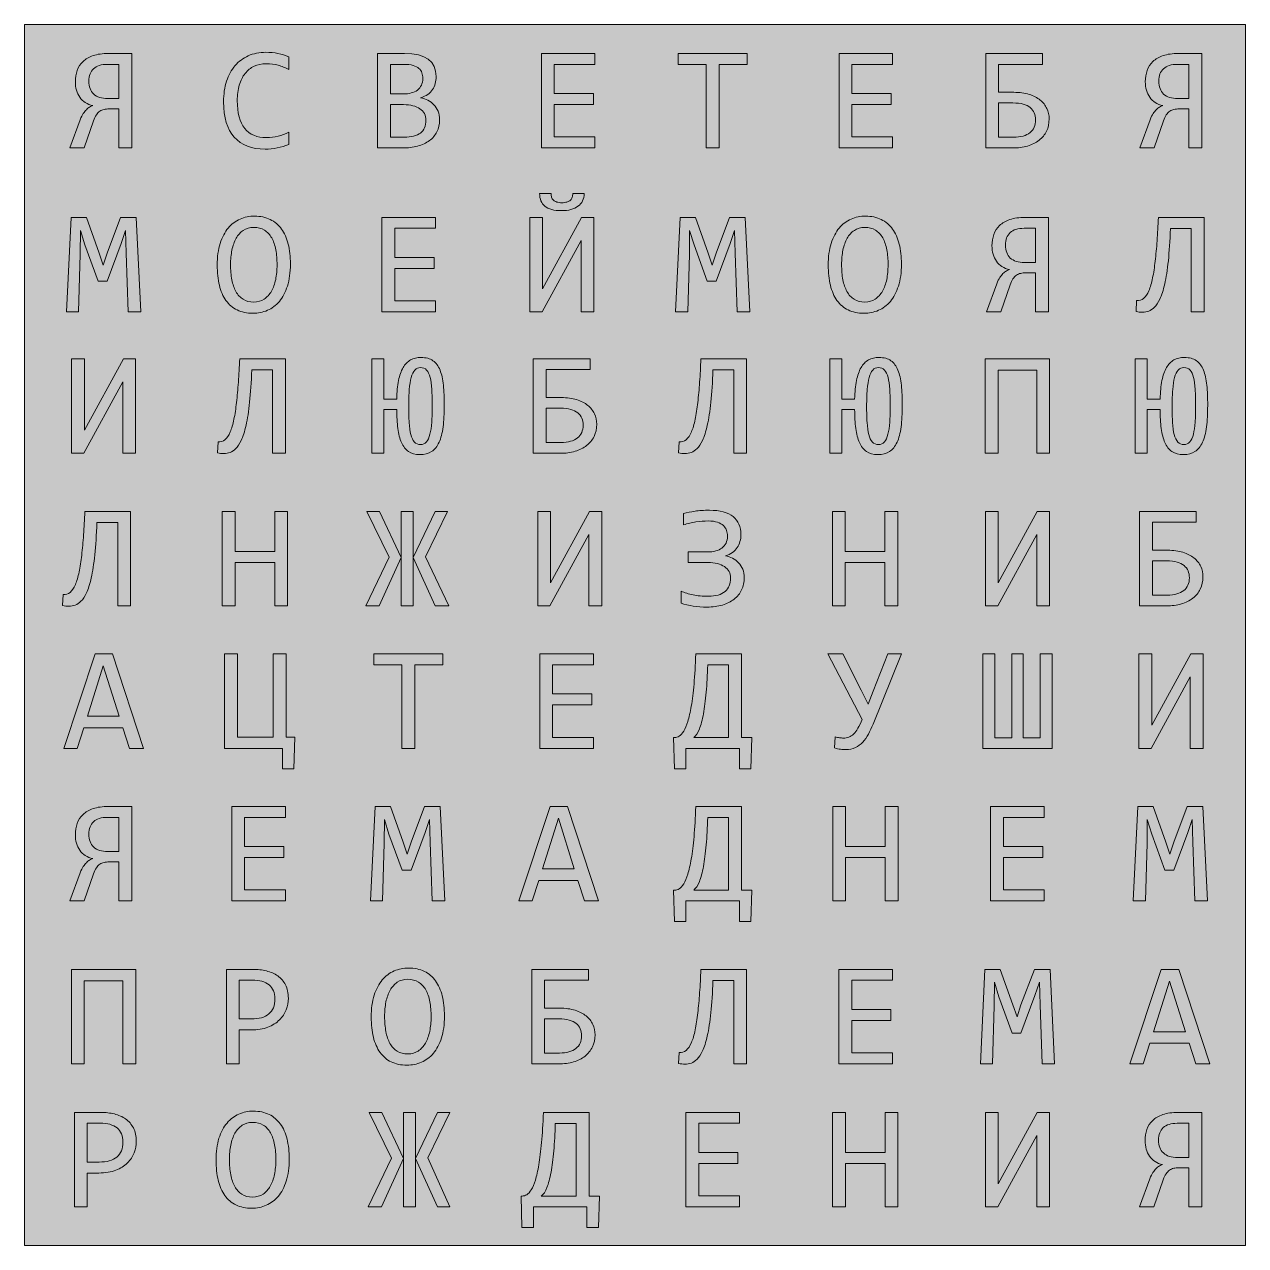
# Model space of a CAD drawing. Header units: inches. Extents: x 3.2 to 6.4, y -3.2 to 0.
import ezdxf

# ---------------------------------------------------------------- set-up
doc = ezdxf.new("R2010")
doc.units = ezdxf.units.IN
doc.header["$MEASUREMENT"] = 0
doc.layers.add('Layer 2', color=7, linetype='Continuous')
doc.layers.add('Layer 3', color=7, linetype='Continuous')

# ---------------------------------------------------------------- blocks, each defined once
blk = doc.blocks.new('block 3')
at = {"layer": 'Layer 3', "lineweight": 0}
for points in [[(4.6951, -0.3238), (4.5546, -0.3238), (4.5546, -0.0762), (4.6951, -0.0762), (4.6951, -0.1046), (4.5883, -0.1046), (4.5883, -0.1813), (4.691, -0.1813), (4.691, -0.2098), (4.5883, -0.2098), (4.5883, -0.295), (4.6951, -0.295), (4.6951, -0.3238)], [(5.0937, -0.105), (5.0205, -0.105), (5.0205, -0.3238), (4.9865, -0.3238), (4.9865, -0.105), (4.9133, -0.105), (4.9133, -0.0762), (5.0937, -0.0762), (5.0937, -0.105)], [(5.4752, -0.3238), (5.3346, -0.3238), (5.3346, -0.0762), (5.4752, -0.0762), (5.4752, -0.1046), (5.3683, -0.1046), (5.3683, -0.1813), (5.471, -0.1813), (5.471, -0.2098), (5.3683, -0.2098), (5.3683, -0.295), (5.4752, -0.295), (5.4752, -0.3238)], [(3.5047, -0.7535), (3.4718, -0.7535), (3.4669, -0.5991), (3.4648, -0.5397), (3.4533, -0.5742), (3.4168, -0.6728), (3.3935, -0.6728), (3.3587, -0.578), (3.3471, -0.5397), (3.3464, -0.6017), (3.342, -0.7535), (3.3103, -0.7535), (3.3224, -0.5058), (3.3623, -0.5058), (3.3956, -0.5991), (3.4064, -0.6305), (3.4168, -0.5991), (3.4518, -0.5058), (3.4928, -0.5058), (3.5047, -0.7535)], [(4.2775, -0.7535), (4.1369, -0.7535), (4.1369, -0.5058), (4.2775, -0.5058), (4.2775, -0.5343), (4.1706, -0.5343), (4.1706, -0.611), (4.2733, -0.611), (4.2733, -0.6394), (4.1706, -0.6394), (4.1706, -0.7247), (4.2775, -0.7247), (4.2775, -0.7535)], [(4.5579, -0.5058), (4.5579, -0.693), (4.6602, -0.5058), (4.6922, -0.5058), (4.6922, -0.7535), (4.6585, -0.7535), (4.6585, -0.5665), (4.5564, -0.7535), (4.5242, -0.7535), (4.5242, -0.5058), (4.5579, -0.5058)], [(5.1007, -0.7535), (5.0678, -0.7535), (5.0629, -0.5991), (5.0608, -0.5397), (5.0493, -0.5742), (5.0128, -0.6728), (4.9895, -0.6728), (4.9547, -0.578), (4.9432, -0.5397), (4.9424, -0.6017), (4.9381, -0.7535), (4.9063, -0.7535), (4.9184, -0.5058), (4.9583, -0.5058), (4.9916, -0.5991), (5.0024, -0.6305), (5.0128, -0.5991), (5.0478, -0.5058), (5.0888, -0.5058), (5.1007, -0.7535)], [(3.3572, -0.8762), (3.3572, -1.0634), (3.4595, -0.8762), (3.4915, -0.8762), (3.4915, -1.1238), (3.4578, -1.1238), (3.4578, -0.9368), (3.3557, -1.1238), (3.3235, -1.1238), (3.3235, -0.8762), (3.3572, -0.8762)], [(5.8866, -1.1238), (5.8529, -1.1238), (5.8529, -0.9061), (5.7515, -0.9061), (5.7515, -1.1238), (5.7179, -1.1238), (5.7179, -0.8762), (5.8866, -0.8762), (5.8866, -1.1238)], [(3.5121, -1.897), (3.4754, -1.897), (3.4582, -1.843), (3.3553, -1.843), (3.3379, -1.897), (3.3029, -1.897), (3.385, -1.6494), (3.4311, -1.6494), (3.5121, -1.897)], [(3.9088, -1.8678), (3.9063, -1.9506), (3.8762, -1.9506), (3.8762, -1.897), (3.7247, -1.897), (3.7247, -1.6494), (3.7584, -1.6494), (3.7584, -1.8678), (3.8522, -1.8678), (3.8522, -1.6494), (3.8859, -1.6494), (3.8859, -1.8678), (3.9088, -1.8678)], [(4.2962, -1.6782), (4.223, -1.6782), (4.223, -1.897), (4.189, -1.897), (4.189, -1.6782), (4.1157, -1.6782), (4.1157, -1.6494), (4.2962, -1.6494), (4.2962, -1.6782)], [(4.691, -1.897), (4.5504, -1.897), (4.5504, -1.6494), (4.691, -1.6494), (4.691, -1.6778), (4.5841, -1.6778), (4.5841, -1.7545), (4.6868, -1.7545), (4.6868, -1.7829), (4.5841, -1.7829), (4.5841, -1.8682), (4.691, -1.8682), (4.691, -1.897)], [(5.7116, -1.6494), (5.7426, -1.6494), (5.7426, -1.8699), (5.7871, -1.8699), (5.7871, -1.6494), (5.8174, -1.6494), (5.8174, -1.8699), (5.8618, -1.8699), (5.8618, -1.6494), (5.8929, -1.6494), (5.8929, -1.897), (5.7116, -1.897), (5.7116, -1.6494)], [(6.1543, -1.6494), (6.1543, -1.8366), (6.2567, -1.6494), (6.2886, -1.6494), (6.2886, -1.897), (6.255, -1.897), (6.255, -1.71), (6.1528, -1.897), (6.1206, -1.897), (6.1206, -1.6494), (6.1543, -1.6494)], [(3.4485, -1.8129), (3.4067, -1.6804), (3.3649, -1.8129), (3.4485, -1.8129)], [(3.8839, -2.297), (3.7433, -2.297), (3.7433, -2.0494), (3.8839, -2.0494), (3.8839, -2.0778), (3.777, -2.0778), (3.777, -2.1545), (3.8797, -2.1545), (3.8797, -2.1829), (3.777, -2.1829), (3.777, -2.2682), (3.8839, -2.2682), (3.8839, -2.297)], [(4.3014, -2.297), (4.2685, -2.297), (4.2636, -2.1426), (4.2615, -2.0833), (4.2499, -2.1178), (4.2134, -2.2163), (4.1901, -2.2163), (4.1553, -2.1216), (4.1438, -2.0833), (4.143, -2.1452), (4.1387, -2.297), (4.1069, -2.297), (4.119, -2.0494), (4.1589, -2.0494), (4.1922, -2.1426), (4.203, -2.174), (4.2134, -2.1426), (4.2484, -2.0494), (4.2895, -2.0494), (4.3014, -2.297)], [(4.7045, -2.297), (4.6678, -2.297), (4.6506, -2.243), (4.5477, -2.243), (4.5303, -2.297), (4.4953, -2.297), (4.5774, -2.0494), (4.6235, -2.0494), (4.7045, -2.297)], [(5.4895, -2.297), (5.4558, -2.297), (5.4558, -2.1833), (5.3519, -2.1833), (5.3519, -2.297), (5.3182, -2.297), (5.3182, -2.0494), (5.3519, -2.0494), (5.3519, -2.1541), (5.4558, -2.1541), (5.4558, -2.0494), (5.4895, -2.0494), (5.4895, -2.297)], [(5.8725, -2.297), (5.732, -2.297), (5.732, -2.0494), (5.8725, -2.0494), (5.8725, -2.0778), (5.7656, -2.0778), (5.7656, -2.1545), (5.8684, -2.1545), (5.8684, -2.1829), (5.7656, -2.1829), (5.7656, -2.2682), (5.8725, -2.2682), (5.8725, -2.297)], [(6.3001, -2.297), (6.2671, -2.297), (6.2622, -2.1426), (6.2601, -2.0833), (6.2486, -2.1178), (6.2121, -2.2163), (6.1888, -2.2163), (6.154, -2.1216), (6.1425, -2.0833), (6.1417, -2.1452), (6.1374, -2.297), (6.1056, -2.297), (6.1177, -2.0494), (6.1576, -2.0494), (6.1909, -2.1426), (6.2017, -2.174), (6.2121, -2.1426), (6.2471, -2.0494), (6.2881, -2.0494), (6.3001, -2.297)], [(4.6409, -2.2129), (4.5991, -2.0804), (4.5573, -2.2129), (4.6409, -2.2129)], [(3.4919, -2.7238), (3.4582, -2.7238), (3.4582, -2.5061), (3.3568, -2.5061), (3.3568, -2.7238), (3.3231, -2.7238), (3.3231, -2.4762), (3.4919, -2.4762), (3.4919, -2.7238)], [(5.4747, -2.7238), (5.3341, -2.7238), (5.3341, -2.4762), (5.4747, -2.4762), (5.4747, -2.5046), (5.3678, -2.5046), (5.3678, -2.5813), (5.4705, -2.5813), (5.4705, -2.6098), (5.3678, -2.6098), (5.3678, -2.695), (5.4747, -2.695), (5.4747, -2.7238)], [(5.8995, -2.7238), (5.8666, -2.7238), (5.8616, -2.5694), (5.8596, -2.5101), (5.848, -2.5446), (5.8115, -2.6431), (5.7882, -2.6431), (5.7534, -2.5484), (5.7419, -2.5101), (5.7411, -2.5721), (5.7368, -2.7238), (5.705, -2.7238), (5.7171, -2.4762), (5.757, -2.4762), (5.7903, -2.5694), (5.8011, -2.6009), (5.8115, -2.5694), (5.8465, -2.4762), (5.8876, -2.4762), (5.8995, -2.7238)], [(6.3062, -2.7238), (6.2695, -2.7238), (6.2523, -2.6698), (6.1494, -2.6698), (6.132, -2.7238), (6.097, -2.7238), (6.1791, -2.4762), (6.2253, -2.4762), (6.3062, -2.7238)], [(6.2427, -2.6397), (6.2008, -2.5072), (6.159, -2.6397), (6.2427, -2.6397)], [(4.2247, -2.9714), (4.2827, -2.8511), (4.3149, -2.8511), (4.2572, -2.9703), (4.3149, -3.0987), (4.2827, -3.0987), (4.2247, -2.9718), (4.2247, -3.0987), (4.1936, -3.0987), (4.1936, -2.9718), (4.1356, -3.0987), (4.1008, -3.0987), (4.1619, -2.971), (4.1034, -2.8511), (4.1363, -2.8511), (4.1936, -2.9714), (4.1936, -2.8511), (4.2247, -2.8511), (4.2247, -2.9714)], [(5.0738, -3.0987), (4.9332, -3.0987), (4.9332, -2.8511), (5.0738, -2.8511), (5.0738, -2.8795), (4.9669, -2.8795), (4.9669, -2.9562), (5.0696, -2.9562), (5.0696, -2.9847), (4.9669, -2.9847), (4.9669, -3.0699), (5.0738, -3.0699), (5.0738, -3.0987)], [(5.4889, -3.0987), (5.4553, -3.0987), (5.4553, -2.985), (5.3514, -2.985), (5.3514, -3.0987), (5.3177, -3.0987), (5.3177, -2.8511), (5.3514, -2.8511), (5.3514, -2.9559), (5.4553, -2.9559), (5.4553, -2.8511), (5.4889, -2.8511), (5.4889, -3.0987)], [(5.7519, -2.8511), (5.7519, -3.0383), (5.8543, -2.8511), (5.8862, -2.8511), (5.8862, -3.0987), (5.8526, -3.0987), (5.8526, -2.9117), (5.7504, -3.0987), (5.7182, -3.0987), (5.7182, -2.8511), (5.7519, -2.8511)]]:
    blk.add_lwpolyline(points, dxfattribs=at)
for points, knots in [([(3.346, -0.2501), (3.3487, -0.2432), (3.3513, -0.2377), (3.3541, -0.2336), (3.3568, -0.2296), (3.3595, -0.2262), (3.3623, -0.2234), (3.365, -0.2206), (3.3679, -0.2184), (3.3709, -0.2167), (3.3738, -0.215), (3.3767, -0.2137), (3.3793, -0.2128), (3.372, -0.2114), (3.3654, -0.2088), (3.3596, -0.205), (3.3538, -0.2012), (3.349, -0.1966), (3.3451, -0.191), (3.3413, -0.1854), (3.3384, -0.1792), (3.3364, -0.1721), (3.3345, -0.1651), (3.3335, -0.1579), (3.3335, -0.1505), (3.3335, -0.1396), (3.3351, -0.1296), (3.3383, -0.1206), (3.3416, -0.1116), (3.3466, -0.1038), (3.3535, -0.0972), (3.3603, -0.0906), (3.3692, -0.0855), (3.3802, -0.0818), (3.3911, -0.078), (3.4045, -0.0762), (3.4204, -0.0762), (3.4204, -0.0762), (3.4818, -0.0762), (3.4818, -0.0762), (3.4818, -0.0762), (3.4818, -0.3238), (3.4818, -0.3238), (3.4818, -0.3238), (3.4478, -0.3238), (3.4478, -0.3238), (3.4478, -0.3238), (3.4478, -0.2213), (3.4478, -0.2213), (3.4478, -0.2213), (3.4222, -0.2213), (3.4222, -0.2213), (3.4173, -0.2213), (3.4128, -0.2218), (3.4087, -0.2226), (3.4046, -0.2235), (3.4009, -0.2251), (3.3976, -0.2275), (3.3942, -0.2298), (3.3912, -0.233), (3.3885, -0.237), (3.3858, -0.2411), (3.3833, -0.2462), (3.3812, -0.2524), (3.3812, -0.2524), (3.3564, -0.3238), (3.3564, -0.3238), (3.3564, -0.3238), (3.3188, -0.3238), (3.3188, -0.3238), (3.3188, -0.3238), (3.346, -0.2501), (3.346, -0.2501)], [0, 0, 0, 0, 1, 1, 1, 2, 2, 2, 3, 3, 3, 4, 4, 4, 5, 5, 5, 6, 6, 6, 7, 7, 7, 8, 8, 8, 9, 9, 9, 10, 10, 10, 11, 11, 11, 12, 12, 12, 13, 13, 13, 14, 14, 14, 15, 15, 15, 16, 16, 16, 17, 17, 17, 18, 18, 18, 19, 19, 19, 20, 20, 20, 21, 21, 21, 22, 22, 22, 23, 23, 23, 24, 24, 24, 24]), ([(3.8928, -0.3145), (3.873, -0.3228), (3.8522, -0.3269), (3.8305, -0.3269), (3.7956, -0.3269), (3.7688, -0.3164), (3.75, -0.2955), (3.7313, -0.2746), (3.7219, -0.2437), (3.7219, -0.2027), (3.7219, -0.1829), (3.7245, -0.165), (3.7297, -0.1489), (3.7349, -0.1329), (3.7423, -0.1193), (3.7518, -0.1081), (3.7614, -0.0969), (3.773, -0.0883), (3.7866, -0.0822), (3.8003, -0.0762), (3.8155, -0.0731), (3.8324, -0.0731), (3.8439, -0.0731), (3.8546, -0.0741), (3.8644, -0.0761), (3.8742, -0.078), (3.8837, -0.081), (3.8928, -0.0851), (3.8928, -0.0851), (3.8928, -0.1182), (3.8928, -0.1182), (3.8838, -0.1133), (3.8745, -0.1096), (3.865, -0.107), (3.8554, -0.1044), (3.8449, -0.1031), (3.8336, -0.1031), (3.8219, -0.1031), (3.8115, -0.1053), (3.8021, -0.1096), (3.7927, -0.114), (3.7847, -0.1203), (3.7781, -0.1286), (3.7716, -0.1368), (3.7665, -0.147), (3.763, -0.1589), (3.7595, -0.1708), (3.7577, -0.1844), (3.7577, -0.1997), (3.7577, -0.2318), (3.7642, -0.256), (3.7772, -0.2723), (3.7902, -0.2886), (3.8092, -0.2967), (3.8343, -0.2967), (3.8449, -0.2967), (3.8551, -0.2955), (3.8648, -0.293), (3.8745, -0.2906), (3.8838, -0.2871), (3.8928, -0.2827), (3.8928, -0.2827), (3.8928, -0.3145), (3.8928, -0.3145)], [0, 0, 0, 0, 1, 1, 1, 2, 2, 2, 3, 3, 3, 4, 4, 4, 5, 5, 5, 6, 6, 6, 7, 7, 7, 8, 8, 8, 9, 9, 9, 10, 10, 10, 11, 11, 11, 12, 12, 12, 13, 13, 13, 14, 14, 14, 15, 15, 15, 16, 16, 16, 17, 17, 17, 18, 18, 18, 19, 19, 19, 20, 20, 20, 21, 21, 21, 21]), ([(4.2878, -0.2497), (4.2878, -0.2616), (4.2855, -0.2721), (4.2808, -0.2813), (4.2763, -0.2904), (4.2697, -0.2982), (4.2612, -0.3045), (4.2527, -0.3108), (4.2424, -0.3156), (4.2304, -0.3189), (4.2183, -0.3222), (4.2049, -0.3238), (4.1901, -0.3238), (4.1901, -0.3238), (4.1254, -0.3238), (4.1254, -0.3238), (4.1254, -0.3238), (4.1254, -0.0762), (4.1254, -0.0762), (4.1254, -0.0762), (4.1962, -0.0762), (4.1962, -0.0762), (4.2513, -0.0762), (4.2789, -0.0963), (4.2789, -0.1364), (4.2789, -0.1498), (4.2757, -0.1613), (4.2693, -0.1709), (4.2629, -0.1805), (4.2526, -0.1877), (4.2382, -0.1923), (4.2449, -0.1936), (4.2512, -0.1957), (4.2572, -0.1988), (4.2632, -0.2018), (4.2685, -0.2057), (4.273, -0.2105), (4.2775, -0.2153), (4.2811, -0.221), (4.2838, -0.2276), (4.2864, -0.2341), (4.2878, -0.2415), (4.2878, -0.2497)], [0, 0, 0, 0, 1, 1, 1, 2, 2, 2, 3, 3, 3, 4, 4, 4, 5, 5, 5, 6, 6, 6, 7, 7, 7, 8, 8, 8, 9, 9, 9, 10, 10, 10, 11, 11, 11, 12, 12, 12, 13, 13, 13, 14, 14, 14, 14]), ([(5.7529, -0.1779), (5.7529, -0.1779), (5.7928, -0.1779), (5.7928, -0.1779), (5.8079, -0.1779), (5.8212, -0.1797), (5.8328, -0.1833), (5.8443, -0.1869), (5.854, -0.1919), (5.8617, -0.1982), (5.8695, -0.2045), (5.8753, -0.2119), (5.8793, -0.2204), (5.8833, -0.2288), (5.8853, -0.238), (5.8853, -0.2478), (5.8853, -0.2596), (5.883, -0.2702), (5.8784, -0.2796), (5.8738, -0.289), (5.8673, -0.297), (5.8589, -0.3036), (5.8505, -0.3101), (5.8404, -0.3151), (5.8286, -0.3186), (5.8168, -0.3221), (5.8037, -0.3238), (5.7892, -0.3238), (5.7892, -0.3238), (5.7192, -0.3238), (5.7192, -0.3238), (5.7192, -0.3238), (5.7192, -0.0762), (5.7192, -0.0762), (5.7192, -0.0762), (5.8679, -0.0762), (5.8679, -0.0762), (5.8679, -0.0762), (5.8679, -0.1046), (5.8679, -0.1046), (5.8679, -0.1046), (5.7529, -0.1046), (5.7529, -0.1046), (5.7529, -0.1046), (5.7529, -0.1779), (5.7529, -0.1779)], [0, 0, 0, 0, 1, 1, 1, 2, 2, 2, 3, 3, 3, 4, 4, 4, 5, 5, 5, 6, 6, 6, 7, 7, 7, 8, 8, 8, 9, 9, 9, 10, 10, 10, 11, 11, 11, 12, 12, 12, 13, 13, 13, 14, 14, 14, 15, 15, 15, 15]), ([(6.1497, -0.2501), (6.1524, -0.2432), (6.1551, -0.2377), (6.1578, -0.2336), (6.1605, -0.2296), (6.1632, -0.2262), (6.166, -0.2234), (6.1688, -0.2206), (6.1717, -0.2184), (6.1746, -0.2167), (6.1776, -0.215), (6.1804, -0.2137), (6.183, -0.2128), (6.1757, -0.2114), (6.1692, -0.2088), (6.1634, -0.205), (6.1576, -0.2012), (6.1527, -0.1966), (6.1489, -0.191), (6.145, -0.1854), (6.1421, -0.1792), (6.1402, -0.1721), (6.1382, -0.1651), (6.1373, -0.1579), (6.1373, -0.1505), (6.1373, -0.1396), (6.1389, -0.1296), (6.1421, -0.1206), (6.1453, -0.1116), (6.1503, -0.1038), (6.1572, -0.0972), (6.1641, -0.0906), (6.173, -0.0855), (6.1839, -0.0818), (6.1948, -0.078), (6.2082, -0.0762), (6.2241, -0.0762), (6.2241, -0.0762), (6.2856, -0.0762), (6.2856, -0.0762), (6.2856, -0.0762), (6.2856, -0.3238), (6.2856, -0.3238), (6.2856, -0.3238), (6.2515, -0.3238), (6.2515, -0.3238), (6.2515, -0.3238), (6.2515, -0.2213), (6.2515, -0.2213), (6.2515, -0.2213), (6.226, -0.2213), (6.226, -0.2213), (6.2211, -0.2213), (6.2166, -0.2218), (6.2124, -0.2226), (6.2084, -0.2235), (6.2046, -0.2251), (6.2013, -0.2275), (6.1979, -0.2298), (6.1949, -0.233), (6.1922, -0.237), (6.1895, -0.2411), (6.1871, -0.2462), (6.1849, -0.2524), (6.1849, -0.2524), (6.1601, -0.3238), (6.1601, -0.3238), (6.1601, -0.3238), (6.1225, -0.3238), (6.1225, -0.3238), (6.1225, -0.3238), (6.1497, -0.2501), (6.1497, -0.2501)], [0, 0, 0, 0, 1, 1, 1, 2, 2, 2, 3, 3, 3, 4, 4, 4, 5, 5, 5, 6, 6, 6, 7, 7, 7, 8, 8, 8, 9, 9, 9, 10, 10, 10, 11, 11, 11, 12, 12, 12, 13, 13, 13, 14, 14, 14, 15, 15, 15, 16, 16, 16, 17, 17, 17, 18, 18, 18, 19, 19, 19, 20, 20, 20, 21, 21, 21, 22, 22, 22, 23, 23, 23, 24, 24, 24, 24]), ([(3.3689, -0.1484), (3.3689, -0.1561), (3.37, -0.1627), (3.3721, -0.1683), (3.3743, -0.1738), (3.3774, -0.1786), (3.3816, -0.1825), (3.3857, -0.1864), (3.3909, -0.1893), (3.3972, -0.1913), (3.4034, -0.1932), (3.4106, -0.1942), (3.4188, -0.1942), (3.4188, -0.1942), (3.4478, -0.1942), (3.4478, -0.1942), (3.4478, -0.1942), (3.4478, -0.1046), (3.4478, -0.1046), (3.4478, -0.1046), (3.4175, -0.1046), (3.4175, -0.1046), (3.4014, -0.1046), (3.3892, -0.1084), (3.3811, -0.116), (3.373, -0.1235), (3.3689, -0.1343), (3.3689, -0.1484)], [0, 0, 0, 0, 1, 1, 1, 2, 2, 2, 3, 3, 3, 4, 4, 4, 5, 5, 5, 6, 6, 6, 7, 7, 7, 8, 8, 8, 9, 9, 9, 9]), ([(4.2439, -0.141), (4.2439, -0.1359), (4.2431, -0.1312), (4.2416, -0.1267), (4.2401, -0.1222), (4.2374, -0.1183), (4.2337, -0.1151), (4.2299, -0.1119), (4.2248, -0.1093), (4.2183, -0.1074), (4.2119, -0.1055), (4.2038, -0.1046), (4.1939, -0.1046), (4.1939, -0.1046), (4.1591, -0.1046), (4.1591, -0.1046), (4.1591, -0.1046), (4.1591, -0.1821), (4.1591, -0.1821), (4.1591, -0.1821), (4.1928, -0.1821), (4.1928, -0.1821), (4.2005, -0.1821), (4.2074, -0.1813), (4.2137, -0.1796), (4.2199, -0.178), (4.2253, -0.1755), (4.2298, -0.1721), (4.2343, -0.1686), (4.2377, -0.1644), (4.2402, -0.1593), (4.2426, -0.1542), (4.2439, -0.1481), (4.2439, -0.141)], [0, 0, 0, 0, 1, 1, 1, 2, 2, 2, 3, 3, 3, 4, 4, 4, 5, 5, 5, 6, 6, 6, 7, 7, 7, 8, 8, 8, 9, 9, 9, 10, 10, 10, 11, 11, 11, 11]), ([(6.1726, -0.1484), (6.1726, -0.1561), (6.1737, -0.1627), (6.1758, -0.1683), (6.178, -0.1738), (6.1811, -0.1786), (6.1853, -0.1825), (6.1895, -0.1864), (6.1947, -0.1893), (6.2009, -0.1913), (6.2072, -0.1932), (6.2144, -0.1942), (6.2226, -0.1942), (6.2226, -0.1942), (6.2515, -0.1942), (6.2515, -0.1942), (6.2515, -0.1942), (6.2515, -0.1046), (6.2515, -0.1046), (6.2515, -0.1046), (6.2213, -0.1046), (6.2213, -0.1046), (6.2051, -0.1046), (6.193, -0.1084), (6.1848, -0.116), (6.1767, -0.1235), (6.1726, -0.1343), (6.1726, -0.1484)], [0, 0, 0, 0, 1, 1, 1, 2, 2, 2, 3, 3, 3, 4, 4, 4, 5, 5, 5, 6, 6, 6, 7, 7, 7, 8, 8, 8, 9, 9, 9, 9]), ([(4.252, -0.2509), (4.252, -0.2446), (4.2507, -0.2389), (4.248, -0.2338), (4.2454, -0.2288), (4.2415, -0.2245), (4.2365, -0.221), (4.2315, -0.2176), (4.2253, -0.2149), (4.218, -0.213), (4.2108, -0.2111), (4.2026, -0.2101), (4.1935, -0.2101), (4.1935, -0.2101), (4.1591, -0.2101), (4.1591, -0.2101), (4.1591, -0.2101), (4.1591, -0.2954), (4.1591, -0.2954), (4.1591, -0.2954), (4.1947, -0.2954), (4.1947, -0.2954), (4.214, -0.2954), (4.2284, -0.2918), (4.2378, -0.2846), (4.2473, -0.2774), (4.252, -0.2662), (4.252, -0.2509)], [0, 0, 0, 0, 1, 1, 1, 2, 2, 2, 3, 3, 3, 4, 4, 4, 5, 5, 5, 6, 6, 6, 7, 7, 7, 8, 8, 8, 9, 9, 9, 9]), ([(5.8497, -0.2501), (5.8497, -0.2434), (5.8486, -0.2374), (5.8463, -0.2319), (5.844, -0.2265), (5.8405, -0.2218), (5.8357, -0.2179), (5.8309, -0.214), (5.8248, -0.211), (5.8174, -0.2089), (5.8099, -0.2068), (5.801, -0.2058), (5.7905, -0.2058), (5.7905, -0.2058), (5.7529, -0.2058), (5.7529, -0.2058), (5.7529, -0.2058), (5.7529, -0.2954), (5.7529, -0.2954), (5.7529, -0.2954), (5.7916, -0.2954), (5.7916, -0.2954), (5.8108, -0.2954), (5.8253, -0.2915), (5.8351, -0.2836), (5.8448, -0.2757), (5.8497, -0.2645), (5.8497, -0.2501)], [0, 0, 0, 0, 1, 1, 1, 2, 2, 2, 3, 3, 3, 4, 4, 4, 5, 5, 5, 6, 6, 6, 7, 7, 7, 8, 8, 8, 9, 9, 9, 9]), ([(4.667, -0.4431), (4.667, -0.4504), (4.6656, -0.4569), (4.6627, -0.4625), (4.6598, -0.4682), (4.6557, -0.4729), (4.6505, -0.4766), (4.6453, -0.4804), (4.639, -0.4833), (4.6318, -0.4852), (4.6245, -0.4871), (4.6165, -0.488), (4.6078, -0.488), (4.5877, -0.488), (4.573, -0.4842), (4.5639, -0.4766), (4.5547, -0.4689), (4.5501, -0.4578), (4.5501, -0.4431), (4.5501, -0.4431), (4.58, -0.4431), (4.58, -0.4431), (4.58, -0.4466), (4.5805, -0.4499), (4.5814, -0.4529), (4.5824, -0.4558), (4.584, -0.4584), (4.5862, -0.4604), (4.5884, -0.4625), (4.5913, -0.4642), (4.5949, -0.4654), (4.5985, -0.4666), (4.6029, -0.4672), (4.6082, -0.4672), (4.6136, -0.4672), (4.6182, -0.4666), (4.6218, -0.4654), (4.6255, -0.4642), (4.6285, -0.4625), (4.6307, -0.4604), (4.633, -0.4584), (4.6346, -0.4558), (4.6355, -0.4529), (4.6365, -0.4499), (4.637, -0.4466), (4.637, -0.4431), (4.637, -0.4431), (4.667, -0.4431), (4.667, -0.4431)], [0, 0, 0, 0, 1, 1, 1, 2, 2, 2, 3, 3, 3, 4, 4, 4, 5, 5, 5, 6, 6, 6, 7, 7, 7, 8, 8, 8, 9, 9, 9, 10, 10, 10, 11, 11, 11, 12, 12, 12, 13, 13, 13, 14, 14, 14, 15, 15, 15, 16, 16, 16, 16]), ([(3.897, -0.628), (3.897, -0.6503), (3.8944, -0.6695), (3.8892, -0.6856), (3.8839, -0.7018), (3.8769, -0.7152), (3.868, -0.7257), (3.8591, -0.7363), (3.8487, -0.7441), (3.8368, -0.7492), (3.8248, -0.7543), (3.8123, -0.7569), (3.799, -0.7569), (3.7831, -0.7569), (3.7693, -0.754), (3.7575, -0.7483), (3.7457, -0.7425), (3.7359, -0.7342), (3.7282, -0.7234), (3.7204, -0.7125), (3.7147, -0.6993), (3.7109, -0.6836), (3.7071, -0.6681), (3.7052, -0.6505), (3.7052, -0.6309), (3.7052, -0.6089), (3.7078, -0.5898), (3.713, -0.5737), (3.7181, -0.5575), (3.7252, -0.5441), (3.734, -0.5336), (3.7429, -0.523), (3.7533, -0.5152), (3.7652, -0.5101), (3.777, -0.505), (3.7896, -0.5024), (3.8028, -0.5024), (3.8187, -0.5024), (3.8326, -0.5053), (3.8443, -0.5111), (3.8561, -0.5169), (3.8659, -0.5252), (3.8738, -0.5361), (3.8816, -0.5468), (3.8874, -0.56), (3.8913, -0.5756), (3.8951, -0.5911), (3.897, -0.6086), (3.897, -0.628)], [0, 0, 0, 0, 1, 1, 1, 2, 2, 2, 3, 3, 3, 4, 4, 4, 5, 5, 5, 6, 6, 6, 7, 7, 7, 8, 8, 8, 9, 9, 9, 10, 10, 10, 11, 11, 11, 12, 12, 12, 13, 13, 13, 14, 14, 14, 15, 15, 15, 16, 16, 16, 16]), ([(5.4982, -0.628), (5.4982, -0.6503), (5.4956, -0.6695), (5.4903, -0.6856), (5.4851, -0.7018), (5.478, -0.7152), (5.4691, -0.7257), (5.4603, -0.7363), (5.4498, -0.7441), (5.4379, -0.7492), (5.426, -0.7543), (5.4134, -0.7569), (5.4002, -0.7569), (5.3843, -0.7569), (5.3705, -0.754), (5.3587, -0.7483), (5.3469, -0.7425), (5.3371, -0.7342), (5.3293, -0.7234), (5.3216, -0.7125), (5.3158, -0.6993), (5.312, -0.6836), (5.3082, -0.6681), (5.3064, -0.6505), (5.3064, -0.6309), (5.3064, -0.6089), (5.3089, -0.5898), (5.3141, -0.5737), (5.3193, -0.5575), (5.3263, -0.5441), (5.3352, -0.5336), (5.3441, -0.523), (5.3545, -0.5152), (5.3663, -0.5101), (5.3782, -0.505), (5.3907, -0.5024), (5.404, -0.5024), (5.4199, -0.5024), (5.4337, -0.5053), (5.4455, -0.5111), (5.4573, -0.5169), (5.4671, -0.5252), (5.4749, -0.5361), (5.4827, -0.5468), (5.4886, -0.56), (5.4924, -0.5756), (5.4963, -0.5911), (5.4982, -0.6086), (5.4982, -0.628)], [0, 0, 0, 0, 1, 1, 1, 2, 2, 2, 3, 3, 3, 4, 4, 4, 5, 5, 5, 6, 6, 6, 7, 7, 7, 8, 8, 8, 9, 9, 9, 10, 10, 10, 11, 11, 11, 12, 12, 12, 13, 13, 13, 14, 14, 14, 15, 15, 15, 16, 16, 16, 16]), ([(5.7479, -0.6798), (5.7506, -0.6728), (5.7533, -0.6673), (5.756, -0.6633), (5.7587, -0.6592), (5.7614, -0.6558), (5.7642, -0.6531), (5.767, -0.6503), (5.7699, -0.648), (5.7728, -0.6463), (5.7758, -0.6446), (5.7786, -0.6433), (5.7812, -0.6424), (5.7739, -0.641), (5.7674, -0.6385), (5.7616, -0.6347), (5.7558, -0.6309), (5.7509, -0.6262), (5.7471, -0.6207), (5.7433, -0.6151), (5.7403, -0.6088), (5.7384, -0.6018), (5.7364, -0.5948), (5.7355, -0.5876), (5.7355, -0.5801), (5.7355, -0.5692), (5.7371, -0.5593), (5.7403, -0.5503), (5.7435, -0.5412), (5.7485, -0.5334), (5.7554, -0.5269), (5.7623, -0.5203), (5.7712, -0.5151), (5.7821, -0.5114), (5.793, -0.5077), (5.8064, -0.5058), (5.8223, -0.5058), (5.8223, -0.5058), (5.8838, -0.5058), (5.8838, -0.5058), (5.8838, -0.5058), (5.8838, -0.7535), (5.8838, -0.7535), (5.8838, -0.7535), (5.8497, -0.7535), (5.8497, -0.7535), (5.8497, -0.7535), (5.8497, -0.651), (5.8497, -0.651), (5.8497, -0.651), (5.8242, -0.651), (5.8242, -0.651), (5.8193, -0.651), (5.8148, -0.6514), (5.8107, -0.6523), (5.8066, -0.6532), (5.8028, -0.6548), (5.7995, -0.6571), (5.7962, -0.6595), (5.7931, -0.6626), (5.7904, -0.6667), (5.7877, -0.6707), (5.7853, -0.6759), (5.7831, -0.682), (5.7831, -0.682), (5.7584, -0.7535), (5.7584, -0.7535), (5.7584, -0.7535), (5.7207, -0.7535), (5.7207, -0.7535), (5.7207, -0.7535), (5.7479, -0.6798), (5.7479, -0.6798)], [0, 0, 0, 0, 1, 1, 1, 2, 2, 2, 3, 3, 3, 4, 4, 4, 5, 5, 5, 6, 6, 6, 7, 7, 7, 8, 8, 8, 9, 9, 9, 10, 10, 10, 11, 11, 11, 12, 12, 12, 13, 13, 13, 14, 14, 14, 15, 15, 15, 16, 16, 16, 17, 17, 17, 18, 18, 18, 19, 19, 19, 20, 20, 20, 21, 21, 21, 22, 22, 22, 23, 23, 23, 24, 24, 24, 24]), ([(6.2913, -0.7535), (6.2913, -0.7535), (6.2576, -0.7535), (6.2576, -0.7535), (6.2576, -0.7535), (6.2576, -0.535), (6.2576, -0.535), (6.2576, -0.535), (6.203, -0.535), (6.203, -0.535), (6.2018, -0.5672), (6.2, -0.5953), (6.1976, -0.6191), (6.1951, -0.643), (6.192, -0.6633), (6.1882, -0.6801), (6.1844, -0.6968), (6.1802, -0.71), (6.1755, -0.7196), (6.1709, -0.7292), (6.1661, -0.7364), (6.1612, -0.7412), (6.1564, -0.746), (6.1514, -0.7493), (6.1464, -0.7513), (6.1414, -0.7533), (6.1357, -0.7542), (6.1294, -0.7542), (6.1242, -0.7542), (6.1188, -0.7536), (6.1131, -0.7523), (6.1131, -0.7523), (6.1146, -0.7235), (6.1146, -0.7235), (6.1216, -0.7244), (6.1276, -0.7226), (6.1329, -0.718), (6.1381, -0.7135), (6.1427, -0.7067), (6.1466, -0.6977), (6.1505, -0.6886), (6.1538, -0.6776), (6.1564, -0.6644), (6.1591, -0.6513), (6.1614, -0.6365), (6.1632, -0.6202), (6.1651, -0.6038), (6.1668, -0.586), (6.1681, -0.5668), (6.1694, -0.5475), (6.1706, -0.5272), (6.1716, -0.5058), (6.1716, -0.5058), (6.2913, -0.5058), (6.2913, -0.5058), (6.2913, -0.5058), (6.2913, -0.7535), (6.2913, -0.7535)], [0, 0, 0, 0, 1, 1, 1, 2, 2, 2, 3, 3, 3, 4, 4, 4, 5, 5, 5, 6, 6, 6, 7, 7, 7, 8, 8, 8, 9, 9, 9, 10, 10, 10, 11, 11, 11, 12, 12, 12, 13, 13, 13, 14, 14, 14, 15, 15, 15, 16, 16, 16, 17, 17, 17, 18, 18, 18, 19, 19, 19, 19]), ([(3.862, -0.6305), (3.862, -0.616), (3.8609, -0.6027), (3.8587, -0.5906), (3.8565, -0.5786), (3.8529, -0.5682), (3.848, -0.5595), (3.8431, -0.5507), (3.8368, -0.544), (3.829, -0.5392), (3.8213, -0.5344), (3.8119, -0.532), (3.8009, -0.532), (3.7903, -0.532), (3.7812, -0.5345), (3.7736, -0.5396), (3.766, -0.5448), (3.7597, -0.5517), (3.7548, -0.5605), (3.7498, -0.5693), (3.7462, -0.5796), (3.7438, -0.5914), (3.7414, -0.6032), (3.7402, -0.6157), (3.7402, -0.629), (3.7402, -0.6436), (3.7413, -0.657), (3.7436, -0.6691), (3.7459, -0.6811), (3.7494, -0.6915), (3.7543, -0.7001), (3.7591, -0.7088), (3.7654, -0.7155), (3.7731, -0.7203), (3.7808, -0.7251), (3.7901, -0.7275), (3.8009, -0.7275), (3.8115, -0.7275), (3.8207, -0.725), (3.8284, -0.7199), (3.836, -0.7147), (3.8424, -0.7078), (3.8474, -0.699), (3.8523, -0.6902), (3.856, -0.68), (3.8584, -0.6682), (3.8608, -0.6565), (3.862, -0.6439), (3.862, -0.6305)], [0, 0, 0, 0, 1, 1, 1, 2, 2, 2, 3, 3, 3, 4, 4, 4, 5, 5, 5, 6, 6, 6, 7, 7, 7, 8, 8, 8, 9, 9, 9, 10, 10, 10, 11, 11, 11, 12, 12, 12, 13, 13, 13, 14, 14, 14, 15, 15, 15, 16, 16, 16, 16]), ([(5.4632, -0.6305), (5.4632, -0.616), (5.4621, -0.6027), (5.4599, -0.5906), (5.4577, -0.5786), (5.4541, -0.5682), (5.4492, -0.5595), (5.4443, -0.5507), (5.4379, -0.544), (5.4302, -0.5392), (5.4224, -0.5344), (5.4131, -0.532), (5.4021, -0.532), (5.3915, -0.532), (5.3824, -0.5345), (5.3748, -0.5396), (5.3671, -0.5448), (5.3608, -0.5517), (5.3559, -0.5605), (5.351, -0.5693), (5.3473, -0.5796), (5.3449, -0.5914), (5.3426, -0.6032), (5.3414, -0.6157), (5.3414, -0.629), (5.3414, -0.6436), (5.3425, -0.657), (5.3448, -0.6691), (5.347, -0.6811), (5.3506, -0.6915), (5.3555, -0.7001), (5.3603, -0.7088), (5.3666, -0.7155), (5.3743, -0.7203), (5.382, -0.7251), (5.3912, -0.7275), (5.4021, -0.7275), (5.4127, -0.7275), (5.4218, -0.725), (5.4295, -0.7199), (5.4372, -0.7147), (5.4435, -0.7078), (5.4485, -0.699), (5.4535, -0.6902), (5.4572, -0.68), (5.4596, -0.6682), (5.462, -0.6565), (5.4632, -0.6439), (5.4632, -0.6305)], [0, 0, 0, 0, 1, 1, 1, 2, 2, 2, 3, 3, 3, 4, 4, 4, 5, 5, 5, 6, 6, 6, 7, 7, 7, 8, 8, 8, 9, 9, 9, 10, 10, 10, 11, 11, 11, 12, 12, 12, 13, 13, 13, 14, 14, 14, 15, 15, 15, 16, 16, 16, 16]), ([(5.7708, -0.578), (5.7708, -0.5857), (5.7719, -0.5924), (5.7741, -0.5979), (5.7762, -0.6035), (5.7793, -0.6082), (5.7835, -0.6121), (5.7877, -0.616), (5.7929, -0.619), (5.7991, -0.6209), (5.8054, -0.6229), (5.8126, -0.6239), (5.8208, -0.6239), (5.8208, -0.6239), (5.8497, -0.6239), (5.8497, -0.6239), (5.8497, -0.6239), (5.8497, -0.5343), (5.8497, -0.5343), (5.8497, -0.5343), (5.8195, -0.5343), (5.8195, -0.5343), (5.8033, -0.5343), (5.7912, -0.538), (5.783, -0.5456), (5.7749, -0.5532), (5.7708, -0.564), (5.7708, -0.578)], [0, 0, 0, 0, 1, 1, 1, 2, 2, 2, 3, 3, 3, 4, 4, 4, 5, 5, 5, 6, 6, 6, 7, 7, 7, 8, 8, 8, 9, 9, 9, 9]), ([(3.884, -1.1238), (3.884, -1.1238), (3.8503, -1.1238), (3.8503, -1.1238), (3.8503, -1.1238), (3.8503, -0.9054), (3.8503, -0.9054), (3.8503, -0.9054), (3.7956, -0.9054), (3.7956, -0.9054), (3.7945, -0.9376), (3.7927, -0.9656), (3.7902, -0.9895), (3.7878, -1.0134), (3.7847, -1.0337), (3.7809, -1.0504), (3.7771, -1.0671), (3.7729, -1.0803), (3.7682, -1.0899), (3.7635, -1.0995), (3.7588, -1.1067), (3.7539, -1.1115), (3.7491, -1.1163), (3.7441, -1.1197), (3.7391, -1.1217), (3.734, -1.1236), (3.7283, -1.1246), (3.722, -1.1246), (3.7169, -1.1246), (3.7114, -1.1239), (3.7058, -1.1227), (3.7058, -1.1227), (3.7073, -1.0939), (3.7073, -1.0939), (3.7142, -1.0948), (3.7203, -1.0929), (3.7255, -1.0884), (3.7308, -1.0838), (3.7353, -1.0771), (3.7393, -1.068), (3.7432, -1.059), (3.7464, -1.0479), (3.7491, -1.0348), (3.7517, -1.0216), (3.754, -1.0069), (3.7559, -0.9905), (3.7578, -0.9742), (3.7594, -0.9564), (3.7607, -0.9371), (3.7621, -0.9178), (3.7632, -0.8975), (3.7642, -0.8762), (3.7642, -0.8762), (3.884, -0.8762), (3.884, -0.8762), (3.884, -0.8762), (3.884, -1.1238), (3.884, -1.1238)], [0, 0, 0, 0, 1, 1, 1, 2, 2, 2, 3, 3, 3, 4, 4, 4, 5, 5, 5, 6, 6, 6, 7, 7, 7, 8, 8, 8, 9, 9, 9, 10, 10, 10, 11, 11, 11, 12, 12, 12, 13, 13, 13, 14, 14, 14, 15, 15, 15, 16, 16, 16, 17, 17, 17, 18, 18, 18, 19, 19, 19, 19]), ([(4.1756, -0.9817), (4.1761, -0.9631), (4.1777, -0.947), (4.1804, -0.9333), (4.1831, -0.9196), (4.187, -0.9083), (4.1922, -0.8993), (4.1974, -0.8903), (4.2039, -0.8837), (4.2117, -0.8793), (4.2195, -0.875), (4.2288, -0.8728), (4.2395, -0.8728), (4.2523, -0.8728), (4.2626, -0.8756), (4.2705, -0.8813), (4.2785, -0.887), (4.2847, -0.8952), (4.2891, -0.9059), (4.2935, -0.9167), (4.2965, -0.9298), (4.298, -0.9454), (4.2995, -0.961), (4.3002, -0.9787), (4.3002, -0.9984), (4.3002, -1.0199), (4.2992, -1.0387), (4.2971, -1.0548), (4.295, -1.0709), (4.2915, -1.0843), (4.2865, -1.095), (4.2816, -1.1058), (4.275, -1.1138), (4.2669, -1.1192), (4.2587, -1.1245), (4.2486, -1.1272), (4.2365, -1.1272), (4.2244, -1.1272), (4.2144, -1.1245), (4.2066, -1.1191), (4.1988, -1.1137), (4.1926, -1.1059), (4.1881, -1.0957), (4.1835, -1.0855), (4.1803, -1.0731), (4.1785, -1.0585), (4.1767, -1.044), (4.1757, -1.0276), (4.1756, -1.0094), (4.1756, -1.0094), (4.1419, -1.0094), (4.1419, -1.0094), (4.1419, -1.0094), (4.1419, -1.1238), (4.1419, -1.1238), (4.1419, -1.1238), (4.1105, -1.1238), (4.1105, -1.1238), (4.1105, -1.1238), (4.1105, -0.8762), (4.1105, -0.8762), (4.1105, -0.8762), (4.1419, -0.8762), (4.1419, -0.8762), (4.1419, -0.8762), (4.1419, -0.9817), (4.1419, -0.9817), (4.1419, -0.9817), (4.1756, -0.9817), (4.1756, -0.9817)], [0, 0, 0, 0, 1, 1, 1, 2, 2, 2, 3, 3, 3, 4, 4, 4, 5, 5, 5, 6, 6, 6, 7, 7, 7, 8, 8, 8, 9, 9, 9, 10, 10, 10, 11, 11, 11, 12, 12, 12, 13, 13, 13, 14, 14, 14, 15, 15, 15, 16, 16, 16, 17, 17, 17, 18, 18, 18, 19, 19, 19, 20, 20, 20, 21, 21, 21, 22, 22, 22, 23, 23, 23, 23]), ([(4.5672, -0.9779), (4.5672, -0.9779), (4.6071, -0.9779), (4.6071, -0.9779), (4.6222, -0.9779), (4.6355, -0.9797), (4.6471, -0.9833), (4.6586, -0.9869), (4.6683, -0.9919), (4.676, -0.9982), (4.6838, -1.0045), (4.6896, -1.0119), (4.6936, -1.0204), (4.6976, -1.0288), (4.6996, -1.038), (4.6996, -1.0478), (4.6996, -1.0596), (4.6973, -1.0702), (4.6927, -1.0796), (4.6881, -1.089), (4.6816, -1.097), (4.6732, -1.1036), (4.6648, -1.1101), (4.6547, -1.1151), (4.6429, -1.1186), (4.6311, -1.1221), (4.618, -1.1238), (4.6035, -1.1238), (4.6035, -1.1238), (4.5335, -1.1238), (4.5335, -1.1238), (4.5335, -1.1238), (4.5335, -0.8762), (4.5335, -0.8762), (4.5335, -0.8762), (4.6822, -0.8762), (4.6822, -0.8762), (4.6822, -0.8762), (4.6822, -0.9046), (4.6822, -0.9046), (4.6822, -0.9046), (4.5672, -0.9046), (4.5672, -0.9046), (4.5672, -0.9046), (4.5672, -0.9779), (4.5672, -0.9779)], [0, 0, 0, 0, 1, 1, 1, 2, 2, 2, 3, 3, 3, 4, 4, 4, 5, 5, 5, 6, 6, 6, 7, 7, 7, 8, 8, 8, 9, 9, 9, 10, 10, 10, 11, 11, 11, 12, 12, 12, 13, 13, 13, 14, 14, 14, 15, 15, 15, 15]), ([(5.0926, -1.1238), (5.0926, -1.1238), (5.0589, -1.1238), (5.0589, -1.1238), (5.0589, -1.1238), (5.0589, -0.9054), (5.0589, -0.9054), (5.0589, -0.9054), (5.0043, -0.9054), (5.0043, -0.9054), (5.0031, -0.9376), (5.0013, -0.9656), (4.9989, -0.9895), (4.9964, -1.0134), (4.9933, -1.0337), (4.9895, -1.0504), (4.9857, -1.0671), (4.9815, -1.0803), (4.9768, -1.0899), (4.9722, -1.0995), (4.9674, -1.1067), (4.9625, -1.1115), (4.9577, -1.1163), (4.9527, -1.1197), (4.9477, -1.1217), (4.9427, -1.1236), (4.937, -1.1246), (4.9307, -1.1246), (4.9255, -1.1246), (4.9201, -1.1239), (4.9144, -1.1227), (4.9144, -1.1227), (4.9159, -1.0939), (4.9159, -1.0939), (4.9229, -1.0948), (4.9289, -1.0929), (4.9342, -1.0884), (4.9394, -1.0838), (4.944, -1.0771), (4.9479, -1.068), (4.9518, -1.059), (4.9551, -1.0479), (4.9577, -1.0348), (4.9604, -1.0216), (4.9626, -1.0069), (4.9645, -0.9905), (4.9664, -0.9742), (4.968, -0.9564), (4.9694, -0.9371), (4.9707, -0.9178), (4.9718, -0.8975), (4.9729, -0.8762), (4.9729, -0.8762), (5.0926, -0.8762), (5.0926, -0.8762), (5.0926, -0.8762), (5.0926, -1.1238), (5.0926, -1.1238)], [0, 0, 0, 0, 1, 1, 1, 2, 2, 2, 3, 3, 3, 4, 4, 4, 5, 5, 5, 6, 6, 6, 7, 7, 7, 8, 8, 8, 9, 9, 9, 10, 10, 10, 11, 11, 11, 12, 12, 12, 13, 13, 13, 14, 14, 14, 15, 15, 15, 16, 16, 16, 17, 17, 17, 18, 18, 18, 19, 19, 19, 19]), ([(5.3756, -0.9817), (5.3761, -0.9631), (5.3777, -0.947), (5.3804, -0.9333), (5.3832, -0.9196), (5.3871, -0.9083), (5.3923, -0.8993), (5.3975, -0.8903), (5.4039, -0.8837), (5.4118, -0.8793), (5.4196, -0.875), (5.4289, -0.8728), (5.4396, -0.8728), (5.4523, -0.8728), (5.4627, -0.8756), (5.4706, -0.8813), (5.4785, -0.887), (5.4847, -0.8952), (5.4891, -0.9059), (5.4936, -0.9167), (5.4965, -0.9298), (5.498, -0.9454), (5.4995, -0.961), (5.5003, -0.9787), (5.5003, -0.9984), (5.5003, -1.0199), (5.4993, -1.0387), (5.4972, -1.0548), (5.4951, -1.0709), (5.4916, -1.0843), (5.4866, -1.095), (5.4816, -1.1058), (5.475, -1.1138), (5.4669, -1.1192), (5.4588, -1.1245), (5.4487, -1.1272), (5.4365, -1.1272), (5.4244, -1.1272), (5.4145, -1.1245), (5.4067, -1.1191), (5.3988, -1.1137), (5.3927, -1.1059), (5.3881, -1.0957), (5.3836, -1.0855), (5.3804, -1.0731), (5.3786, -1.0585), (5.3767, -1.044), (5.3758, -1.0276), (5.3756, -1.0094), (5.3756, -1.0094), (5.342, -1.0094), (5.342, -1.0094), (5.342, -1.0094), (5.342, -1.1238), (5.342, -1.1238), (5.342, -1.1238), (5.3106, -1.1238), (5.3106, -1.1238), (5.3106, -1.1238), (5.3106, -0.8762), (5.3106, -0.8762), (5.3106, -0.8762), (5.342, -0.8762), (5.342, -0.8762), (5.342, -0.8762), (5.342, -0.9817), (5.342, -0.9817), (5.342, -0.9817), (5.3756, -0.9817), (5.3756, -0.9817)], [0, 0, 0, 0, 1, 1, 1, 2, 2, 2, 3, 3, 3, 4, 4, 4, 5, 5, 5, 6, 6, 6, 7, 7, 7, 8, 8, 8, 9, 9, 9, 10, 10, 10, 11, 11, 11, 12, 12, 12, 13, 13, 13, 14, 14, 14, 15, 15, 15, 16, 16, 16, 17, 17, 17, 18, 18, 18, 19, 19, 19, 20, 20, 20, 21, 21, 21, 22, 22, 22, 23, 23, 23, 23]), ([(6.1761, -0.9817), (6.1766, -0.9631), (6.1782, -0.947), (6.1809, -0.9333), (6.1836, -0.9196), (6.1875, -0.9083), (6.1927, -0.8993), (6.1979, -0.8903), (6.2044, -0.8837), (6.2122, -0.8793), (6.22, -0.875), (6.2293, -0.8728), (6.24, -0.8728), (6.2528, -0.8728), (6.2631, -0.8756), (6.271, -0.8813), (6.279, -0.887), (6.2852, -0.8952), (6.2896, -0.9059), (6.294, -0.9167), (6.297, -0.9298), (6.2985, -0.9454), (6.3, -0.961), (6.3007, -0.9787), (6.3007, -0.9984), (6.3007, -1.0199), (6.2997, -1.0387), (6.2976, -1.0548), (6.2955, -1.0709), (6.292, -1.0843), (6.287, -1.095), (6.282, -1.1058), (6.2755, -1.1138), (6.2674, -1.1192), (6.2592, -1.1245), (6.2491, -1.1272), (6.237, -1.1272), (6.2249, -1.1272), (6.2149, -1.1245), (6.2071, -1.1191), (6.1993, -1.1137), (6.1931, -1.1059), (6.1886, -1.0957), (6.184, -1.0855), (6.1808, -1.0731), (6.179, -1.0585), (6.1772, -1.044), (6.1762, -1.0276), (6.1761, -1.0094), (6.1761, -1.0094), (6.1424, -1.0094), (6.1424, -1.0094), (6.1424, -1.0094), (6.1424, -1.1238), (6.1424, -1.1238), (6.1424, -1.1238), (6.111, -1.1238), (6.111, -1.1238), (6.111, -1.1238), (6.111, -0.8762), (6.111, -0.8762), (6.111, -0.8762), (6.1424, -0.8762), (6.1424, -0.8762), (6.1424, -0.8762), (6.1424, -0.9817), (6.1424, -0.9817), (6.1424, -0.9817), (6.1761, -0.9817), (6.1761, -0.9817)], [0, 0, 0, 0, 1, 1, 1, 2, 2, 2, 3, 3, 3, 4, 4, 4, 5, 5, 5, 6, 6, 6, 7, 7, 7, 8, 8, 8, 9, 9, 9, 10, 10, 10, 11, 11, 11, 12, 12, 12, 13, 13, 13, 14, 14, 14, 15, 15, 15, 16, 16, 16, 17, 17, 17, 18, 18, 18, 19, 19, 19, 20, 20, 20, 21, 21, 21, 22, 22, 22, 23, 23, 23, 23]), ([(4.2687, -1.0001), (4.2687, -0.9837), (4.2683, -0.9691), (4.2675, -0.9565), (4.2668, -0.9439), (4.2653, -0.9333), (4.2632, -0.9249), (4.261, -0.9164), (4.2579, -0.91), (4.2539, -0.9056), (4.2499, -0.9013), (4.2446, -0.8991), (4.238, -0.8991), (4.232, -0.8991), (4.2269, -0.9013), (4.223, -0.9057), (4.219, -0.9102), (4.2158, -0.9166), (4.2135, -0.9251), (4.2112, -0.9337), (4.2095, -0.9442), (4.2085, -0.9568), (4.2075, -0.9694), (4.207, -0.9838), (4.207, -1.0001), (4.207, -1.0163), (4.2074, -1.0306), (4.2081, -1.0432), (4.2089, -1.0558), (4.2104, -1.0663), (4.2126, -1.0748), (4.2148, -1.0834), (4.2179, -1.0898), (4.2219, -1.0943), (4.226, -1.0987), (4.2313, -1.1009), (4.238, -1.1009), (4.2443, -1.1009), (4.2495, -1.0986), (4.2534, -1.094), (4.2574, -1.0894), (4.2605, -1.0827), (4.2628, -1.074), (4.2651, -1.0653), (4.2666, -1.0547), (4.2674, -1.0422), (4.2682, -1.0298), (4.2687, -1.0158), (4.2687, -1.0001)], [0, 0, 0, 0, 1, 1, 1, 2, 2, 2, 3, 3, 3, 4, 4, 4, 5, 5, 5, 6, 6, 6, 7, 7, 7, 8, 8, 8, 9, 9, 9, 10, 10, 10, 11, 11, 11, 12, 12, 12, 13, 13, 13, 14, 14, 14, 15, 15, 15, 16, 16, 16, 16]), ([(5.4687, -1.0001), (5.4687, -0.9837), (5.4683, -0.9691), (5.4676, -0.9565), (5.4668, -0.9439), (5.4654, -0.9333), (5.4632, -0.9249), (5.4611, -0.9164), (5.458, -0.91), (5.454, -0.9056), (5.4499, -0.9013), (5.4446, -0.8991), (5.4381, -0.8991), (5.432, -0.8991), (5.427, -0.9013), (5.423, -0.9057), (5.419, -0.9102), (5.4159, -0.9166), (5.4136, -0.9251), (5.4112, -0.9337), (5.4096, -0.9442), (5.4086, -0.9568), (5.4075, -0.9694), (5.407, -0.9838), (5.407, -1.0001), (5.407, -1.0163), (5.4074, -1.0306), (5.4082, -1.0432), (5.4089, -1.0558), (5.4104, -1.0663), (5.4126, -1.0748), (5.4148, -1.0834), (5.4179, -1.0898), (5.422, -1.0943), (5.426, -1.0987), (5.4314, -1.1009), (5.4381, -1.1009), (5.4444, -1.1009), (5.4495, -1.0986), (5.4535, -1.094), (5.4575, -1.0894), (5.4606, -1.0827), (5.4628, -1.074), (5.4651, -1.0653), (5.4667, -1.0547), (5.4675, -1.0422), (5.4683, -1.0298), (5.4687, -1.0158), (5.4687, -1.0001)], [0, 0, 0, 0, 1, 1, 1, 2, 2, 2, 3, 3, 3, 4, 4, 4, 5, 5, 5, 6, 6, 6, 7, 7, 7, 8, 8, 8, 9, 9, 9, 10, 10, 10, 11, 11, 11, 12, 12, 12, 13, 13, 13, 14, 14, 14, 15, 15, 15, 16, 16, 16, 16]), ([(6.2691, -1.0001), (6.2691, -0.9837), (6.2688, -0.9691), (6.268, -0.9565), (6.2673, -0.9439), (6.2658, -0.9333), (6.2637, -0.9249), (6.2615, -0.9164), (6.2584, -0.91), (6.2544, -0.9056), (6.2503, -0.9013), (6.245, -0.8991), (6.2385, -0.8991), (6.2324, -0.8991), (6.2274, -0.9013), (6.2235, -0.9057), (6.2195, -0.9102), (6.2163, -0.9166), (6.214, -0.9251), (6.2117, -0.9337), (6.21, -0.9442), (6.209, -0.9568), (6.208, -0.9694), (6.2075, -0.9838), (6.2075, -1.0001), (6.2075, -1.0163), (6.2078, -1.0306), (6.2086, -1.0432), (6.2094, -1.0558), (6.2108, -1.0663), (6.213, -1.0748), (6.2153, -1.0834), (6.2184, -1.0898), (6.2224, -1.0943), (6.2265, -1.0987), (6.2318, -1.1009), (6.2385, -1.1009), (6.2448, -1.1009), (6.2499, -1.0986), (6.2539, -1.094), (6.2579, -1.0894), (6.261, -1.0827), (6.2633, -1.074), (6.2655, -1.0653), (6.2671, -1.0547), (6.2679, -1.0422), (6.2687, -1.0298), (6.2691, -1.0158), (6.2691, -1.0001)], [0, 0, 0, 0, 1, 1, 1, 2, 2, 2, 3, 3, 3, 4, 4, 4, 5, 5, 5, 6, 6, 6, 7, 7, 7, 8, 8, 8, 9, 9, 9, 10, 10, 10, 11, 11, 11, 12, 12, 12, 13, 13, 13, 14, 14, 14, 15, 15, 15, 16, 16, 16, 16]), ([(4.664, -1.0501), (4.664, -1.0434), (4.6629, -1.0374), (4.6606, -1.0319), (4.6583, -1.0265), (4.6548, -1.0218), (4.65, -1.0179), (4.6452, -1.014), (4.6391, -1.011), (4.6317, -1.0089), (4.6242, -1.0068), (4.6153, -1.0058), (4.6048, -1.0058), (4.6048, -1.0058), (4.5672, -1.0058), (4.5672, -1.0058), (4.5672, -1.0058), (4.5672, -1.0954), (4.5672, -1.0954), (4.5672, -1.0954), (4.6059, -1.0954), (4.6059, -1.0954), (4.6251, -1.0954), (4.6396, -1.0915), (4.6494, -1.0836), (4.6591, -1.0757), (4.664, -1.0645), (4.664, -1.0501)], [0, 0, 0, 0, 1, 1, 1, 2, 2, 2, 3, 3, 3, 4, 4, 4, 5, 5, 5, 6, 6, 6, 7, 7, 7, 8, 8, 8, 9, 9, 9, 9]), ([(5.1062, -1.8686), (5.1062, -1.8686), (5.1038, -1.9506), (5.1038, -1.9506), (5.1038, -1.9506), (5.0737, -1.9506), (5.0737, -1.9506), (5.0737, -1.9506), (5.0737, -1.897), (5.0737, -1.897), (5.0737, -1.897), (4.9333, -1.897), (4.9333, -1.897), (4.9333, -1.897), (4.9333, -1.9506), (4.9333, -1.9506), (4.9333, -1.9506), (4.9032, -1.9506), (4.9032, -1.9506), (4.9032, -1.9506), (4.9008, -1.8686), (4.9008, -1.8686), (4.9008, -1.8686), (4.9036, -1.8686), (4.9036, -1.8686), (4.9078, -1.8686), (4.9119, -1.8674), (4.9159, -1.8649), (4.92, -1.8624), (4.9239, -1.8581), (4.9277, -1.8518), (4.9314, -1.8456), (4.935, -1.8371), (4.9383, -1.8265), (4.9417, -1.8159), (4.9447, -1.8025), (4.9475, -1.7863), (4.9503, -1.77), (4.9527, -1.7507), (4.9547, -1.7282), (4.9567, -1.7057), (4.9583, -1.6794), (4.9594, -1.6494), (4.9594, -1.6494), (5.079, -1.6494), (5.079, -1.6494), (5.079, -1.6494), (5.079, -1.8686), (5.079, -1.8686), (5.079, -1.8686), (5.1062, -1.8686), (5.1062, -1.8686)], [0, 0, 0, 0, 1, 1, 1, 2, 2, 2, 3, 3, 3, 4, 4, 4, 5, 5, 5, 6, 6, 6, 7, 7, 7, 8, 8, 8, 9, 9, 9, 10, 10, 10, 11, 11, 11, 12, 12, 12, 13, 13, 13, 14, 14, 14, 15, 15, 15, 16, 16, 16, 17, 17, 17, 17]), ([(5.3246, -1.8671), (5.3286, -1.8681), (5.3324, -1.8689), (5.3359, -1.8693), (5.3394, -1.8698), (5.3428, -1.8701), (5.3461, -1.8701), (5.3512, -1.8701), (5.3559, -1.8693), (5.3602, -1.8677), (5.3646, -1.8662), (5.3687, -1.8635), (5.3727, -1.8597), (5.3767, -1.8559), (5.3805, -1.8508), (5.3841, -1.8445), (5.3878, -1.8382), (5.3915, -1.8304), (5.3951, -1.821), (5.3951, -1.821), (5.3054, -1.6494), (5.3054, -1.6494), (5.3054, -1.6494), (5.3442, -1.6494), (5.3442, -1.6494), (5.3442, -1.6494), (5.393, -1.7449), (5.393, -1.7449), (5.393, -1.7449), (5.4108, -1.7811), (5.4108, -1.7811), (5.4108, -1.7811), (5.4112, -1.7811), (5.4112, -1.7811), (5.4112, -1.7811), (5.4244, -1.7468), (5.4244, -1.7468), (5.4244, -1.7468), (5.4625, -1.6494), (5.4625, -1.6494), (5.4625, -1.6494), (5.498, -1.6494), (5.498, -1.6494), (5.498, -1.6494), (5.4237, -1.8333), (5.4237, -1.8333), (5.4199, -1.8427), (5.4158, -1.8514), (5.4115, -1.8596), (5.4071, -1.8677), (5.4022, -1.8748), (5.3966, -1.8809), (5.3911, -1.887), (5.3847, -1.8917), (5.3774, -1.8952), (5.3702, -1.8987), (5.3618, -1.9004), (5.3524, -1.9004), (5.3479, -1.9004), (5.3433, -1.9001), (5.3385, -1.8995), (5.3336, -1.8988), (5.3285, -1.8977), (5.323, -1.8959), (5.323, -1.8959), (5.3246, -1.8671), (5.3246, -1.8671)], [0, 0, 0, 0, 1, 1, 1, 2, 2, 2, 3, 3, 3, 4, 4, 4, 5, 5, 5, 6, 6, 6, 7, 7, 7, 8, 8, 8, 9, 9, 9, 10, 10, 10, 11, 11, 11, 12, 12, 12, 13, 13, 13, 14, 14, 14, 15, 15, 15, 16, 16, 16, 17, 17, 17, 18, 18, 18, 19, 19, 19, 20, 20, 20, 21, 21, 21, 22, 22, 22, 22]), ([(5.0453, -1.6785), (5.0453, -1.6785), (4.9906, -1.6785), (4.9906, -1.6785), (4.9898, -1.7048), (4.9884, -1.7287), (4.9866, -1.7501), (4.9847, -1.7715), (4.9824, -1.7903), (4.9794, -1.8063), (4.9764, -1.8225), (4.9729, -1.8357), (4.9687, -1.8462), (4.9645, -1.8567), (4.9596, -1.8642), (4.9539, -1.8686), (4.9539, -1.8686), (5.0453, -1.8686), (5.0453, -1.8686), (5.0453, -1.8686), (5.0453, -1.6785), (5.0453, -1.6785)], [0, 0, 0, 0, 1, 1, 1, 2, 2, 2, 3, 3, 3, 4, 4, 4, 5, 5, 5, 6, 6, 6, 7, 7, 7, 7]), ([(3.346, -2.2233), (3.3487, -2.2164), (3.3513, -2.2109), (3.3541, -2.2068), (3.3568, -2.2028), (3.3595, -2.1994), (3.3623, -2.1966), (3.365, -2.1938), (3.3679, -2.1916), (3.3709, -2.1899), (3.3738, -2.1881), (3.3767, -2.1869), (3.3793, -2.186), (3.372, -2.1846), (3.3654, -2.182), (3.3596, -2.1782), (3.3538, -2.1744), (3.349, -2.1698), (3.3451, -2.1642), (3.3413, -2.1586), (3.3384, -2.1524), (3.3364, -2.1453), (3.3345, -2.1383), (3.3335, -2.1311), (3.3335, -2.1236), (3.3335, -2.1128), (3.3351, -2.1028), (3.3383, -2.0938), (3.3416, -2.0848), (3.3466, -2.077), (3.3535, -2.0704), (3.3603, -2.0638), (3.3692, -2.0587), (3.3802, -2.055), (3.3911, -2.0512), (3.4045, -2.0494), (3.4204, -2.0494), (3.4204, -2.0494), (3.4818, -2.0494), (3.4818, -2.0494), (3.4818, -2.0494), (3.4818, -2.297), (3.4818, -2.297), (3.4818, -2.297), (3.4478, -2.297), (3.4478, -2.297), (3.4478, -2.297), (3.4478, -2.1945), (3.4478, -2.1945), (3.4478, -2.1945), (3.4222, -2.1945), (3.4222, -2.1945), (3.4173, -2.1945), (3.4128, -2.195), (3.4087, -2.1958), (3.4046, -2.1967), (3.4009, -2.1983), (3.3976, -2.2007), (3.3942, -2.203), (3.3912, -2.2062), (3.3885, -2.2102), (3.3858, -2.2143), (3.3833, -2.2194), (3.3812, -2.2256), (3.3812, -2.2256), (3.3564, -2.297), (3.3564, -2.297), (3.3564, -2.297), (3.3188, -2.297), (3.3188, -2.297), (3.3188, -2.297), (3.346, -2.2233), (3.346, -2.2233)], [0, 0, 0, 0, 1, 1, 1, 2, 2, 2, 3, 3, 3, 4, 4, 4, 5, 5, 5, 6, 6, 6, 7, 7, 7, 8, 8, 8, 9, 9, 9, 10, 10, 10, 11, 11, 11, 12, 12, 12, 13, 13, 13, 14, 14, 14, 15, 15, 15, 16, 16, 16, 17, 17, 17, 18, 18, 18, 19, 19, 19, 20, 20, 20, 21, 21, 21, 22, 22, 22, 23, 23, 23, 24, 24, 24, 24]), ([(3.3689, -2.1216), (3.3689, -2.1293), (3.37, -2.1359), (3.3721, -2.1415), (3.3743, -2.147), (3.3774, -2.1518), (3.3816, -2.1557), (3.3857, -2.1596), (3.3909, -2.1625), (3.3972, -2.1645), (3.4034, -2.1664), (3.4106, -2.1674), (3.4188, -2.1674), (3.4188, -2.1674), (3.4478, -2.1674), (3.4478, -2.1674), (3.4478, -2.1674), (3.4478, -2.0778), (3.4478, -2.0778), (3.4478, -2.0778), (3.4175, -2.0778), (3.4175, -2.0778), (3.4014, -2.0778), (3.3892, -2.0816), (3.3811, -2.0892), (3.373, -2.0967), (3.3689, -2.1075), (3.3689, -2.1216)], [0, 0, 0, 0, 1, 1, 1, 2, 2, 2, 3, 3, 3, 4, 4, 4, 5, 5, 5, 6, 6, 6, 7, 7, 7, 8, 8, 8, 9, 9, 9, 9]), ([(5.1062, -2.2686), (5.1062, -2.2686), (5.1038, -2.3506), (5.1038, -2.3506), (5.1038, -2.3506), (5.0737, -2.3506), (5.0737, -2.3506), (5.0737, -2.3506), (5.0737, -2.297), (5.0737, -2.297), (5.0737, -2.297), (4.9333, -2.297), (4.9333, -2.297), (4.9333, -2.297), (4.9333, -2.3506), (4.9333, -2.3506), (4.9333, -2.3506), (4.9032, -2.3506), (4.9032, -2.3506), (4.9032, -2.3506), (4.9008, -2.2686), (4.9008, -2.2686), (4.9008, -2.2686), (4.9036, -2.2686), (4.9036, -2.2686), (4.9078, -2.2686), (4.9119, -2.2674), (4.9159, -2.2649), (4.92, -2.2624), (4.9239, -2.2581), (4.9277, -2.2518), (4.9314, -2.2456), (4.935, -2.2371), (4.9383, -2.2265), (4.9417, -2.2159), (4.9447, -2.2025), (4.9475, -2.1863), (4.9503, -2.17), (4.9527, -2.1507), (4.9547, -2.1282), (4.9567, -2.1057), (4.9583, -2.0794), (4.9594, -2.0494), (4.9594, -2.0494), (5.079, -2.0494), (5.079, -2.0494), (5.079, -2.0494), (5.079, -2.2686), (5.079, -2.2686), (5.079, -2.2686), (5.1062, -2.2686), (5.1062, -2.2686)], [0, 0, 0, 0, 1, 1, 1, 2, 2, 2, 3, 3, 3, 4, 4, 4, 5, 5, 5, 6, 6, 6, 7, 7, 7, 8, 8, 8, 9, 9, 9, 10, 10, 10, 11, 11, 11, 12, 12, 12, 13, 13, 13, 14, 14, 14, 15, 15, 15, 16, 16, 16, 17, 17, 17, 17]), ([(5.0453, -2.0785), (5.0453, -2.0785), (4.9906, -2.0785), (4.9906, -2.0785), (4.9898, -2.1048), (4.9884, -2.1287), (4.9866, -2.1501), (4.9847, -2.1715), (4.9824, -2.1903), (4.9794, -2.2063), (4.9764, -2.2225), (4.9729, -2.2357), (4.9687, -2.2462), (4.9645, -2.2567), (4.9596, -2.2642), (4.9539, -2.2686), (4.9539, -2.2686), (5.0453, -2.2686), (5.0453, -2.2686), (5.0453, -2.2686), (5.0453, -2.0785), (5.0453, -2.0785)], [0, 0, 0, 0, 1, 1, 1, 2, 2, 2, 3, 3, 3, 4, 4, 4, 5, 5, 5, 6, 6, 6, 7, 7, 7, 7]), ([(3.8916, -2.552), (3.8916, -2.5621), (3.8897, -2.5721), (3.886, -2.582), (3.8822, -2.5919), (3.8763, -2.6008), (3.8684, -2.6086), (3.8604, -2.6165), (3.8503, -2.6228), (3.8379, -2.6277), (3.8255, -2.6325), (3.8108, -2.635), (3.7936, -2.635), (3.7936, -2.635), (3.763, -2.635), (3.763, -2.635), (3.763, -2.635), (3.763, -2.7238), (3.763, -2.7238), (3.763, -2.7238), (3.7293, -2.7238), (3.7293, -2.7238), (3.7293, -2.7238), (3.7293, -2.4762), (3.7293, -2.4762), (3.7293, -2.4762), (3.7989, -2.4762), (3.7989, -2.4762), (3.8112, -2.4762), (3.8229, -2.4775), (3.8341, -2.4803), (3.8454, -2.483), (3.8552, -2.4874), (3.8637, -2.4934), (3.8722, -2.4995), (3.879, -2.5073), (3.8841, -2.5169), (3.8891, -2.5265), (3.8916, -2.5382), (3.8916, -2.552)], [0, 0, 0, 0, 1, 1, 1, 2, 2, 2, 3, 3, 3, 4, 4, 4, 5, 5, 5, 6, 6, 6, 7, 7, 7, 8, 8, 8, 9, 9, 9, 10, 10, 10, 11, 11, 11, 12, 12, 12, 13, 13, 13, 13]), ([(4.3007, -2.5984), (4.3007, -2.6206), (4.2981, -2.6398), (4.2928, -2.656), (4.2876, -2.6722), (4.2805, -2.6855), (4.2716, -2.6961), (4.2628, -2.7066), (4.2523, -2.7145), (4.2404, -2.7196), (4.2285, -2.7247), (4.2159, -2.7272), (4.2027, -2.7272), (4.1868, -2.7272), (4.1729, -2.7244), (4.1611, -2.7186), (4.1494, -2.7129), (4.1396, -2.7046), (4.1318, -2.6937), (4.1241, -2.6828), (4.1183, -2.6696), (4.1145, -2.654), (4.1107, -2.6384), (4.1088, -2.6208), (4.1088, -2.6012), (4.1088, -2.5793), (4.1114, -2.5602), (4.1166, -2.544), (4.1218, -2.5278), (4.1288, -2.5145), (4.1377, -2.5039), (4.1466, -2.4934), (4.157, -2.4856), (4.1688, -2.4804), (4.1807, -2.4753), (4.1932, -2.4728), (4.2065, -2.4728), (4.2224, -2.4728), (4.2362, -2.4757), (4.248, -2.4815), (4.2598, -2.4873), (4.2696, -2.4956), (4.2774, -2.5064), (4.2852, -2.5172), (4.2911, -2.5304), (4.2949, -2.5459), (4.2987, -2.5614), (4.3007, -2.5789), (4.3007, -2.5984)], [0, 0, 0, 0, 1, 1, 1, 2, 2, 2, 3, 3, 3, 4, 4, 4, 5, 5, 5, 6, 6, 6, 7, 7, 7, 8, 8, 8, 9, 9, 9, 10, 10, 10, 11, 11, 11, 12, 12, 12, 13, 13, 13, 14, 14, 14, 15, 15, 15, 16, 16, 16, 16]), ([(4.563, -2.5779), (4.563, -2.5779), (4.6029, -2.5779), (4.6029, -2.5779), (4.6181, -2.5779), (4.6314, -2.5797), (4.6429, -2.5833), (4.6545, -2.5869), (4.6641, -2.5919), (4.6719, -2.5982), (4.6796, -2.6045), (4.6855, -2.6119), (4.6895, -2.6204), (4.6934, -2.6288), (4.6954, -2.638), (4.6954, -2.6478), (4.6954, -2.6596), (4.6931, -2.6702), (4.6885, -2.6796), (4.6839, -2.689), (4.6774, -2.697), (4.669, -2.7036), (4.6607, -2.7101), (4.6506, -2.7151), (4.6388, -2.7186), (4.627, -2.7221), (4.6138, -2.7238), (4.5993, -2.7238), (4.5993, -2.7238), (4.5293, -2.7238), (4.5293, -2.7238), (4.5293, -2.7238), (4.5293, -2.4762), (4.5293, -2.4762), (4.5293, -2.4762), (4.678, -2.4762), (4.678, -2.4762), (4.678, -2.4762), (4.678, -2.5046), (4.678, -2.5046), (4.678, -2.5046), (4.563, -2.5046), (4.563, -2.5046), (4.563, -2.5046), (4.563, -2.5779), (4.563, -2.5779)], [0, 0, 0, 0, 1, 1, 1, 2, 2, 2, 3, 3, 3, 4, 4, 4, 5, 5, 5, 6, 6, 6, 7, 7, 7, 8, 8, 8, 9, 9, 9, 10, 10, 10, 11, 11, 11, 12, 12, 12, 13, 13, 13, 14, 14, 14, 15, 15, 15, 15]), ([(5.0926, -2.7238), (5.0926, -2.7238), (5.0589, -2.7238), (5.0589, -2.7238), (5.0589, -2.7238), (5.0589, -2.5054), (5.0589, -2.5054), (5.0589, -2.5054), (5.0043, -2.5054), (5.0043, -2.5054), (5.0031, -2.5376), (5.0013, -2.5656), (4.9989, -2.5895), (4.9964, -2.6134), (4.9933, -2.6337), (4.9895, -2.6504), (4.9857, -2.6671), (4.9815, -2.6803), (4.9768, -2.6899), (4.9722, -2.6995), (4.9674, -2.7067), (4.9625, -2.7115), (4.9577, -2.7163), (4.9527, -2.7197), (4.9477, -2.7217), (4.9427, -2.7236), (4.937, -2.7246), (4.9307, -2.7246), (4.9255, -2.7246), (4.9201, -2.7239), (4.9144, -2.7227), (4.9144, -2.7227), (4.9159, -2.6939), (4.9159, -2.6939), (4.9229, -2.6948), (4.9289, -2.6929), (4.9342, -2.6884), (4.9394, -2.6838), (4.944, -2.6771), (4.9479, -2.668), (4.9518, -2.659), (4.9551, -2.6479), (4.9577, -2.6348), (4.9604, -2.6216), (4.9626, -2.6069), (4.9645, -2.5905), (4.9664, -2.5742), (4.968, -2.5564), (4.9694, -2.5371), (4.9707, -2.5178), (4.9718, -2.4975), (4.9729, -2.4762), (4.9729, -2.4762), (5.0926, -2.4762), (5.0926, -2.4762), (5.0926, -2.4762), (5.0926, -2.7238), (5.0926, -2.7238)], [0, 0, 0, 0, 1, 1, 1, 2, 2, 2, 3, 3, 3, 4, 4, 4, 5, 5, 5, 6, 6, 6, 7, 7, 7, 8, 8, 8, 9, 9, 9, 10, 10, 10, 11, 11, 11, 12, 12, 12, 13, 13, 13, 14, 14, 14, 15, 15, 15, 16, 16, 16, 17, 17, 17, 18, 18, 18, 19, 19, 19, 19]), ([(3.8566, -2.5535), (3.8566, -2.5376), (3.8514, -2.5254), (3.841, -2.5169), (3.8306, -2.5085), (3.8161, -2.5042), (3.7974, -2.5042), (3.7974, -2.5042), (3.763, -2.5042), (3.763, -2.5042), (3.763, -2.5042), (3.763, -2.6062), (3.763, -2.6062), (3.763, -2.6062), (3.7944, -2.6062), (3.7944, -2.6062), (3.8143, -2.6062), (3.8297, -2.6018), (3.8405, -2.5931), (3.8513, -2.5844), (3.8566, -2.5712), (3.8566, -2.5535)], [0, 0, 0, 0, 1, 1, 1, 2, 2, 2, 3, 3, 3, 4, 4, 4, 5, 5, 5, 6, 6, 6, 7, 7, 7, 7]), ([(4.2657, -2.6009), (4.2657, -2.5863), (4.2646, -2.573), (4.2624, -2.561), (4.2602, -2.5489), (4.2566, -2.5385), (4.2517, -2.5298), (4.2468, -2.5211), (4.2404, -2.5143), (4.2327, -2.5095), (4.2249, -2.5047), (4.2155, -2.5023), (4.2046, -2.5023), (4.194, -2.5023), (4.1849, -2.5049), (4.1772, -2.51), (4.1696, -2.5151), (4.1633, -2.5221), (4.1584, -2.5308), (4.1535, -2.5396), (4.1498, -2.5499), (4.1474, -2.5617), (4.145, -2.5735), (4.1438, -2.5861), (4.1438, -2.5993), (4.1438, -2.614), (4.145, -2.6273), (4.1473, -2.6394), (4.1495, -2.6515), (4.1531, -2.6618), (4.1579, -2.6705), (4.1628, -2.6791), (4.1691, -2.6859), (4.1768, -2.6907), (4.1844, -2.6955), (4.1937, -2.6979), (4.2046, -2.6979), (4.2152, -2.6979), (4.2243, -2.6953), (4.232, -2.6902), (4.2397, -2.6851), (4.246, -2.6781), (4.251, -2.6694), (4.256, -2.6606), (4.2597, -2.6503), (4.2621, -2.6386), (4.2645, -2.6268), (4.2657, -2.6142), (4.2657, -2.6009)], [0, 0, 0, 0, 1, 1, 1, 2, 2, 2, 3, 3, 3, 4, 4, 4, 5, 5, 5, 6, 6, 6, 7, 7, 7, 8, 8, 8, 9, 9, 9, 10, 10, 10, 11, 11, 11, 12, 12, 12, 13, 13, 13, 14, 14, 14, 15, 15, 15, 16, 16, 16, 16]), ([(4.6599, -2.6501), (4.6599, -2.6434), (4.6587, -2.6374), (4.6565, -2.6319), (4.6542, -2.6265), (4.6507, -2.6218), (4.6459, -2.6179), (4.6411, -2.614), (4.635, -2.611), (4.6275, -2.6089), (4.6201, -2.6068), (4.6111, -2.6058), (4.6006, -2.6058), (4.6006, -2.6058), (4.563, -2.6058), (4.563, -2.6058), (4.563, -2.6058), (4.563, -2.6954), (4.563, -2.6954), (4.563, -2.6954), (4.6018, -2.6954), (4.6018, -2.6954), (4.621, -2.6954), (4.6354, -2.6915), (4.6452, -2.6836), (4.655, -2.6757), (4.6599, -2.6645), (4.6599, -2.6501)], [0, 0, 0, 0, 1, 1, 1, 2, 2, 2, 3, 3, 3, 4, 4, 4, 5, 5, 5, 6, 6, 6, 7, 7, 7, 8, 8, 8, 9, 9, 9, 9]), ([(3.8939, -2.9733), (3.8939, -2.9955), (3.8913, -3.0147), (3.886, -3.0309), (3.8808, -3.0471), (3.8738, -3.0604), (3.8649, -3.071), (3.856, -3.0815), (3.8456, -3.0893), (3.8337, -3.0944), (3.8217, -3.0996), (3.8092, -3.1021), (3.7959, -3.1021), (3.78, -3.1021), (3.7662, -3.0993), (3.7544, -3.0935), (3.7426, -3.0878), (3.7328, -3.0795), (3.7251, -3.0686), (3.7173, -3.0577), (3.7115, -3.0445), (3.7078, -3.0289), (3.704, -3.0133), (3.7021, -2.9957), (3.7021, -2.9761), (3.7021, -2.9541), (3.7047, -2.9351), (3.7098, -2.9189), (3.715, -2.9027), (3.722, -2.8894), (3.7309, -2.8788), (3.7398, -2.8683), (3.7502, -2.8605), (3.762, -2.8553), (3.7739, -2.8502), (3.7865, -2.8477), (3.7997, -2.8477), (3.8156, -2.8477), (3.8294, -2.8506), (3.8412, -2.8564), (3.853, -2.8622), (3.8628, -2.8705), (3.8706, -2.8813), (3.8785, -2.8921), (3.8843, -2.9053), (3.8881, -2.9208), (3.892, -2.9363), (3.8939, -2.9538), (3.8939, -2.9733)], [0, 0, 0, 0, 1, 1, 1, 2, 2, 2, 3, 3, 3, 4, 4, 4, 5, 5, 5, 6, 6, 6, 7, 7, 7, 8, 8, 8, 9, 9, 9, 10, 10, 10, 11, 11, 11, 12, 12, 12, 13, 13, 13, 14, 14, 14, 15, 15, 15, 16, 16, 16, 16]), ([(3.4932, -2.9269), (3.4932, -2.937), (3.4913, -2.947), (3.4875, -2.9569), (3.4837, -2.9668), (3.4779, -2.9757), (3.4699, -2.9835), (3.462, -2.9914), (3.4518, -2.9977), (3.4395, -3.0026), (3.4271, -3.0074), (3.4123, -3.0099), (3.3952, -3.0099), (3.3952, -3.0099), (3.3645, -3.0099), (3.3645, -3.0099), (3.3645, -3.0099), (3.3645, -3.0987), (3.3645, -3.0987), (3.3645, -3.0987), (3.3309, -3.0987), (3.3309, -3.0987), (3.3309, -3.0987), (3.3309, -2.8511), (3.3309, -2.8511), (3.3309, -2.8511), (3.4005, -2.8511), (3.4005, -2.8511), (3.4127, -2.8511), (3.4244, -2.8524), (3.4357, -2.8552), (3.4469, -2.8579), (3.4568, -2.8622), (3.4653, -2.8683), (3.4738, -2.8744), (3.4806, -2.8822), (3.4856, -2.8918), (3.4907, -2.9014), (3.4932, -2.9131), (3.4932, -2.9269)], [0, 0, 0, 0, 1, 1, 1, 2, 2, 2, 3, 3, 3, 4, 4, 4, 5, 5, 5, 6, 6, 6, 7, 7, 7, 8, 8, 8, 9, 9, 9, 10, 10, 10, 11, 11, 11, 12, 12, 12, 13, 13, 13, 13]), ([(3.4582, -2.9284), (3.4582, -2.9125), (3.453, -2.9003), (3.4426, -2.8918), (3.4322, -2.8833), (3.4176, -2.8791), (3.399, -2.8791), (3.399, -2.8791), (3.3645, -2.8791), (3.3645, -2.8791), (3.3645, -2.8791), (3.3645, -2.9811), (3.3645, -2.9811), (3.3645, -2.9811), (3.3959, -2.9811), (3.3959, -2.9811), (3.4159, -2.9811), (3.4312, -2.9767), (3.442, -2.968), (3.4528, -2.9593), (3.4582, -2.9461), (3.4582, -2.9284)], [0, 0, 0, 0, 1, 1, 1, 2, 2, 2, 3, 3, 3, 4, 4, 4, 5, 5, 5, 6, 6, 6, 7, 7, 7, 7]), ([(3.8589, -2.9757), (3.8589, -2.9612), (3.8578, -2.9479), (3.8556, -2.9359), (3.8534, -2.9238), (3.8498, -2.9134), (3.8449, -2.9047), (3.84, -2.896), (3.8337, -2.8892), (3.8259, -2.8844), (3.8181, -2.8796), (3.8088, -2.8772), (3.7978, -2.8772), (3.7872, -2.8772), (3.7781, -2.8798), (3.7705, -2.8849), (3.7628, -2.89), (3.7566, -2.897), (3.7516, -2.9057), (3.7467, -2.9145), (3.7431, -2.9248), (3.7407, -2.9366), (3.7383, -2.9484), (3.7371, -2.961), (3.7371, -2.9742), (3.7371, -2.9889), (3.7382, -3.0022), (3.7405, -3.0143), (3.7428, -3.0264), (3.7463, -3.0367), (3.7512, -3.0454), (3.756, -3.054), (3.7623, -3.0608), (3.77, -3.0656), (3.7777, -3.0704), (3.787, -3.0728), (3.7978, -3.0728), (3.8084, -3.0728), (3.8175, -3.0702), (3.8252, -3.0651), (3.8329, -3.06), (3.8393, -3.053), (3.8443, -3.0443), (3.8492, -3.0355), (3.8529, -3.0252), (3.8553, -3.0135), (3.8577, -3.0017), (3.8589, -2.9891), (3.8589, -2.9757)], [0, 0, 0, 0, 1, 1, 1, 2, 2, 2, 3, 3, 3, 4, 4, 4, 5, 5, 5, 6, 6, 6, 7, 7, 7, 8, 8, 8, 9, 9, 9, 10, 10, 10, 11, 11, 11, 12, 12, 12, 13, 13, 13, 14, 14, 14, 15, 15, 15, 16, 16, 16, 16]), ([(4.7068, -3.0703), (4.7068, -3.0703), (4.7043, -3.1523), (4.7043, -3.1523), (4.7043, -3.1523), (4.6742, -3.1523), (4.6742, -3.1523), (4.6742, -3.1523), (4.6742, -3.0987), (4.6742, -3.0987), (4.6742, -3.0987), (4.5339, -3.0987), (4.5339, -3.0987), (4.5339, -3.0987), (4.5339, -3.1523), (4.5339, -3.1523), (4.5339, -3.1523), (4.5038, -3.1523), (4.5038, -3.1523), (4.5038, -3.1523), (4.5013, -3.0703), (4.5013, -3.0703), (4.5013, -3.0703), (4.5042, -3.0703), (4.5042, -3.0703), (4.5083, -3.0703), (4.5124, -3.0691), (4.5165, -3.0666), (4.5205, -3.0641), (4.5244, -3.0598), (4.5282, -3.0535), (4.532, -3.0473), (4.5355, -3.0388), (4.5389, -3.0282), (4.5422, -3.0176), (4.5453, -3.0042), (4.5481, -2.988), (4.5508, -2.9717), (4.5532, -2.9524), (4.5552, -2.9299), (4.5573, -2.9074), (4.5588, -2.8811), (4.56, -2.8511), (4.56, -2.8511), (4.6795, -2.8511), (4.6795, -2.8511), (4.6795, -2.8511), (4.6795, -3.0703), (4.6795, -3.0703), (4.6795, -3.0703), (4.7068, -3.0703), (4.7068, -3.0703)], [0, 0, 0, 0, 1, 1, 1, 2, 2, 2, 3, 3, 3, 4, 4, 4, 5, 5, 5, 6, 6, 6, 7, 7, 7, 8, 8, 8, 9, 9, 9, 10, 10, 10, 11, 11, 11, 12, 12, 12, 13, 13, 13, 14, 14, 14, 15, 15, 15, 16, 16, 16, 17, 17, 17, 17]), ([(6.1491, -3.025), (6.1518, -3.0181), (6.1545, -3.0126), (6.1572, -3.0085), (6.1599, -3.0045), (6.1626, -3.0011), (6.1654, -2.9983), (6.1682, -2.9955), (6.171, -2.9933), (6.174, -2.9916), (6.177, -2.9899), (6.1798, -2.9886), (6.1824, -2.9877), (6.1751, -2.9863), (6.1686, -2.9837), (6.1628, -2.9799), (6.157, -2.9761), (6.1521, -2.9715), (6.1483, -2.9659), (6.1444, -2.9603), (6.1415, -2.9541), (6.1396, -2.947), (6.1376, -2.94), (6.1366, -2.9328), (6.1366, -2.9253), (6.1366, -2.9145), (6.1383, -2.9045), (6.1415, -2.8955), (6.1447, -2.8865), (6.1497, -2.8787), (6.1566, -2.8721), (6.1635, -2.8655), (6.1724, -2.8604), (6.1833, -2.8567), (6.1942, -2.8529), (6.2076, -2.8511), (6.2235, -2.8511), (6.2235, -2.8511), (6.285, -2.8511), (6.285, -2.8511), (6.285, -2.8511), (6.285, -3.0987), (6.285, -3.0987), (6.285, -3.0987), (6.2509, -3.0987), (6.2509, -3.0987), (6.2509, -3.0987), (6.2509, -2.9962), (6.2509, -2.9962), (6.2509, -2.9962), (6.2254, -2.9962), (6.2254, -2.9962), (6.2205, -2.9962), (6.2159, -2.9967), (6.2118, -2.9975), (6.2077, -2.9984), (6.204, -3), (6.2007, -3.0024), (6.1973, -3.0047), (6.1943, -3.0079), (6.1916, -3.0119), (6.1889, -3.016), (6.1865, -3.0211), (6.1843, -3.0273), (6.1843, -3.0273), (6.1595, -3.0987), (6.1595, -3.0987), (6.1595, -3.0987), (6.1219, -3.0987), (6.1219, -3.0987), (6.1219, -3.0987), (6.1491, -3.025), (6.1491, -3.025)], [0, 0, 0, 0, 1, 1, 1, 2, 2, 2, 3, 3, 3, 4, 4, 4, 5, 5, 5, 6, 6, 6, 7, 7, 7, 8, 8, 8, 9, 9, 9, 10, 10, 10, 11, 11, 11, 12, 12, 12, 13, 13, 13, 14, 14, 14, 15, 15, 15, 16, 16, 16, 17, 17, 17, 18, 18, 18, 19, 19, 19, 20, 20, 20, 21, 21, 21, 22, 22, 22, 23, 23, 23, 24, 24, 24, 24]), ([(6.172, -2.9233), (6.172, -2.931), (6.1731, -2.9376), (6.1752, -2.9432), (6.1774, -2.9487), (6.1805, -2.9535), (6.1847, -2.9574), (6.1889, -2.9613), (6.1941, -2.9642), (6.2003, -2.9662), (6.2065, -2.9681), (6.2138, -2.9691), (6.222, -2.9691), (6.222, -2.9691), (6.2509, -2.9691), (6.2509, -2.9691), (6.2509, -2.9691), (6.2509, -2.8795), (6.2509, -2.8795), (6.2509, -2.8795), (6.2206, -2.8795), (6.2206, -2.8795), (6.2045, -2.8795), (6.1924, -2.8833), (6.1842, -2.8909), (6.1761, -2.8984), (6.172, -2.9092), (6.172, -2.9233)], [0, 0, 0, 0, 1, 1, 1, 2, 2, 2, 3, 3, 3, 4, 4, 4, 5, 5, 5, 6, 6, 6, 7, 7, 7, 8, 8, 8, 9, 9, 9, 9]), ([(4.6459, -2.8802), (4.6459, -2.8802), (4.5912, -2.8802), (4.5912, -2.8802), (4.5903, -2.9065), (4.589, -2.9304), (4.5871, -2.9518), (4.5853, -2.9732), (4.5829, -2.992), (4.5799, -3.008), (4.577, -3.0242), (4.5734, -3.0374), (4.5692, -3.0479), (4.5651, -3.0584), (4.5602, -3.0659), (4.5545, -3.0703), (4.5545, -3.0703), (4.6459, -3.0703), (4.6459, -3.0703), (4.6459, -3.0703), (4.6459, -2.8802), (4.6459, -2.8802)], [0, 0, 0, 0, 1, 1, 1, 2, 2, 2, 3, 3, 3, 4, 4, 4, 5, 5, 5, 6, 6, 6, 7, 7, 7, 7])]:
    blk.add_open_spline(points, degree=3, knots=knots, dxfattribs=at)
blk = doc.blocks.new('block 4')
at = {"layer": 'Layer 3', "lineweight": 0}
for points in [[(3.8898, -1.5238), (3.8562, -1.5238), (3.8562, -1.4101), (3.7523, -1.4101), (3.7523, -1.5238), (3.7186, -1.5238), (3.7186, -1.2762), (3.7523, -1.2762), (3.7523, -1.381), (3.8562, -1.381), (3.8562, -1.2762), (3.8898, -1.2762), (3.8898, -1.5238)], [(4.2186, -1.3965), (4.2767, -1.2762), (4.3088, -1.2762), (4.2511, -1.3954), (4.3124, -1.5238), (4.2767, -1.5238), (4.2186, -1.3969), (4.2186, -1.5238), (4.1875, -1.5238), (4.1875, -1.3969), (4.1295, -1.5238), (4.0947, -1.5238), (4.1558, -1.3961), (4.0973, -1.2762), (4.1302, -1.2762), (4.1875, -1.3965), (4.1875, -1.2762), (4.2186, -1.2762), (4.2186, -1.3965)], [(4.5787, -1.2762), (4.5787, -1.4634), (4.681, -1.2762), (4.713, -1.2762), (4.713, -1.5238), (4.6793, -1.5238), (4.6793, -1.3368), (4.5772, -1.5238), (4.545, -1.5238), (4.545, -1.2762), (4.5787, -1.2762)], [(5.4884, -1.5238), (5.4547, -1.5238), (5.4547, -1.4101), (5.3509, -1.4101), (5.3509, -1.5238), (5.3172, -1.5238), (5.3172, -1.2762), (5.3509, -1.2762), (5.3509, -1.381), (5.4547, -1.381), (5.4547, -1.2762), (5.4884, -1.2762), (5.4884, -1.5238)], [(5.7519, -1.2762), (5.7519, -1.4634), (5.8543, -1.2762), (5.8862, -1.2762), (5.8862, -1.5238), (5.8526, -1.5238), (5.8526, -1.3368), (5.7504, -1.5238), (5.7182, -1.5238), (5.7182, -1.2762), (5.7519, -1.2762)]]:
    blk.add_lwpolyline(points, dxfattribs=at)
for points, knots in [([(3.4782, -1.5238), (3.4782, -1.5238), (3.4445, -1.5238), (3.4445, -1.5238), (3.4445, -1.5238), (3.4445, -1.3054), (3.4445, -1.3054), (3.4445, -1.3054), (3.3899, -1.3054), (3.3899, -1.3054), (3.3887, -1.3376), (3.3869, -1.3656), (3.3845, -1.3895), (3.382, -1.4134), (3.3789, -1.4337), (3.3751, -1.4504), (3.3713, -1.4671), (3.3671, -1.4803), (3.3624, -1.4899), (3.3578, -1.4995), (3.353, -1.5067), (3.3481, -1.5115), (3.3433, -1.5163), (3.3383, -1.5197), (3.3333, -1.5217), (3.3283, -1.5236), (3.3226, -1.5246), (3.3163, -1.5246), (3.3111, -1.5246), (3.3057, -1.5239), (3.3, -1.5227), (3.3, -1.5227), (3.3015, -1.4939), (3.3015, -1.4939), (3.3084, -1.4948), (3.3145, -1.4929), (3.3198, -1.4884), (3.325, -1.4838), (3.3296, -1.4771), (3.3335, -1.468), (3.3374, -1.459), (3.3407, -1.4479), (3.3433, -1.4348), (3.346, -1.4216), (3.3482, -1.4069), (3.3501, -1.3905), (3.352, -1.3742), (3.3536, -1.3564), (3.3549, -1.3371), (3.3563, -1.3178), (3.3574, -1.2975), (3.3585, -1.2762), (3.3585, -1.2762), (3.4782, -1.2762), (3.4782, -1.2762), (3.4782, -1.2762), (3.4782, -1.5238), (3.4782, -1.5238)], [0, 0, 0, 0, 1, 1, 1, 2, 2, 2, 3, 3, 3, 4, 4, 4, 5, 5, 5, 6, 6, 6, 7, 7, 7, 8, 8, 8, 9, 9, 9, 10, 10, 10, 11, 11, 11, 12, 12, 12, 13, 13, 13, 14, 14, 14, 15, 15, 15, 16, 16, 16, 17, 17, 17, 18, 18, 18, 19, 19, 19, 19]), ([(4.9207, -1.4854), (4.9301, -1.4893), (4.9405, -1.4924), (4.952, -1.4948), (4.9634, -1.4972), (4.9769, -1.4984), (4.9925, -1.4984), (5.0118, -1.4984), (5.0263, -1.4943), (5.036, -1.4859), (5.0456, -1.4776), (5.0504, -1.4658), (5.0504, -1.4505), (5.0504, -1.4442), (5.0491, -1.4385), (5.0464, -1.4335), (5.0437, -1.4286), (5.0397, -1.4243), (5.0346, -1.4209), (5.0295, -1.4174), (5.0233, -1.4147), (5.016, -1.4129), (5.0087, -1.4111), (5.0005, -1.4101), (4.9914, -1.4101), (4.9914, -1.4101), (4.9396, -1.4101), (4.9396, -1.4101), (4.9396, -1.4101), (4.9396, -1.3823), (4.9396, -1.3823), (4.9396, -1.3823), (4.9906, -1.3823), (4.9906, -1.3823), (4.9983, -1.3823), (5.0053, -1.3814), (5.0116, -1.3797), (5.018, -1.378), (5.0234, -1.3755), (5.0279, -1.3721), (5.0325, -1.3686), (5.036, -1.3644), (5.0385, -1.3592), (5.041, -1.354), (5.0423, -1.3479), (5.0423, -1.3408), (5.0423, -1.3357), (5.0415, -1.3308), (5.0399, -1.326), (5.0384, -1.3212), (5.0356, -1.317), (5.0317, -1.3133), (5.0278, -1.3096), (5.0226, -1.3067), (5.0162, -1.3045), (5.0098, -1.3023), (5.0016, -1.3012), (4.9918, -1.3012), (4.9813, -1.3012), (4.9707, -1.302), (4.9598, -1.3036), (4.949, -1.3053), (4.9381, -1.3079), (4.9271, -1.3114), (4.9271, -1.3114), (4.9271, -1.282), (4.9271, -1.282), (4.9364, -1.2793), (4.9465, -1.2771), (4.9573, -1.2755), (4.968, -1.2739), (4.9806, -1.2731), (4.995, -1.2731), (5.0227, -1.2731), (5.0434, -1.2787), (5.057, -1.2898), (5.0707, -1.3009), (5.0775, -1.3165), (5.0775, -1.3364), (5.0775, -1.3498), (5.0743, -1.3614), (5.0678, -1.3711), (5.0614, -1.3808), (5.0511, -1.388), (5.0368, -1.3927), (5.0435, -1.394), (5.0498, -1.3961), (5.0558, -1.399), (5.0618, -1.402), (5.0671, -1.4059), (5.0716, -1.4107), (5.0762, -1.4155), (5.0798, -1.4212), (5.0824, -1.4277), (5.085, -1.4342), (5.0864, -1.4415), (5.0864, -1.4497), (5.0864, -1.4616), (5.0841, -1.4723), (5.0795, -1.4818), (5.0749, -1.4912), (5.0683, -1.4993), (5.0598, -1.506), (5.0513, -1.5127), (5.041, -1.5179), (5.0289, -1.5214), (5.0169, -1.5251), (5.0035, -1.5269), (4.9888, -1.5269), (4.9633, -1.5269), (4.9406, -1.5234), (4.9207, -1.5164), (4.9207, -1.5164), (4.9207, -1.4854), (4.9207, -1.4854)], [0, 0, 0, 0, 1, 1, 1, 2, 2, 2, 3, 3, 3, 4, 4, 4, 5, 5, 5, 6, 6, 6, 7, 7, 7, 8, 8, 8, 9, 9, 9, 10, 10, 10, 11, 11, 11, 12, 12, 12, 13, 13, 13, 14, 14, 14, 15, 15, 15, 16, 16, 16, 17, 17, 17, 18, 18, 18, 19, 19, 19, 20, 20, 20, 21, 21, 21, 22, 22, 22, 23, 23, 23, 24, 24, 24, 25, 25, 25, 26, 26, 26, 27, 27, 27, 28, 28, 28, 29, 29, 29, 30, 30, 30, 31, 31, 31, 32, 32, 32, 33, 33, 33, 34, 34, 34, 35, 35, 35, 36, 36, 36, 37, 37, 37, 38, 38, 38, 38]), ([(6.1559, -1.3779), (6.1559, -1.3779), (6.1958, -1.3779), (6.1958, -1.3779), (6.2109, -1.3779), (6.2243, -1.3797), (6.2358, -1.3833), (6.2473, -1.3869), (6.257, -1.3919), (6.2647, -1.3982), (6.2725, -1.4045), (6.2784, -1.4119), (6.2824, -1.4204), (6.2863, -1.4288), (6.2883, -1.438), (6.2883, -1.4478), (6.2883, -1.4596), (6.286, -1.4702), (6.2814, -1.4796), (6.2768, -1.489), (6.2703, -1.497), (6.2619, -1.5036), (6.2535, -1.5101), (6.2434, -1.5151), (6.2317, -1.5186), (6.2199, -1.5221), (6.2067, -1.5238), (6.1922, -1.5238), (6.1922, -1.5238), (6.1222, -1.5238), (6.1222, -1.5238), (6.1222, -1.5238), (6.1222, -1.2762), (6.1222, -1.2762), (6.1222, -1.2762), (6.2709, -1.2762), (6.2709, -1.2762), (6.2709, -1.2762), (6.2709, -1.3046), (6.2709, -1.3046), (6.2709, -1.3046), (6.1559, -1.3046), (6.1559, -1.3046), (6.1559, -1.3046), (6.1559, -1.3779), (6.1559, -1.3779)], [0, 0, 0, 0, 1, 1, 1, 2, 2, 2, 3, 3, 3, 4, 4, 4, 5, 5, 5, 6, 6, 6, 7, 7, 7, 8, 8, 8, 9, 9, 9, 10, 10, 10, 11, 11, 11, 12, 12, 12, 13, 13, 13, 14, 14, 14, 15, 15, 15, 15]), ([(6.2527, -1.4501), (6.2527, -1.4434), (6.2516, -1.4374), (6.2493, -1.4319), (6.2471, -1.4265), (6.2435, -1.4218), (6.2387, -1.4179), (6.2339, -1.414), (6.2278, -1.411), (6.2204, -1.4089), (6.2129, -1.4068), (6.204, -1.4058), (6.1935, -1.4058), (6.1935, -1.4058), (6.1559, -1.4058), (6.1559, -1.4058), (6.1559, -1.4058), (6.1559, -1.4954), (6.1559, -1.4954), (6.1559, -1.4954), (6.1947, -1.4954), (6.1947, -1.4954), (6.2138, -1.4954), (6.2283, -1.4915), (6.2381, -1.4836), (6.2479, -1.4757), (6.2527, -1.4645), (6.2527, -1.4501)], [0, 0, 0, 0, 1, 1, 1, 2, 2, 2, 3, 3, 3, 4, 4, 4, 5, 5, 5, 6, 6, 6, 7, 7, 7, 8, 8, 8, 9, 9, 9, 9])]:
    blk.add_open_spline(points, degree=3, knots=knots, dxfattribs=at)
blk = doc.blocks.new('block 2')
at = {"layer": 'Layer 3'}
for name in ['block 3', 'block 4']:
    blk.add_blockref(name, (0, 0), dxfattribs=at)

msp = doc.modelspace()

# ---------------------------------------------------------------- hatches: boundary and pattern name
at = {"layer": 'Layer 2', "true_color": 0x231f20}
h = msp.add_hatch(color=250, dxfattribs=at)
h.dxf.hatch_style = 2
h.paths.add_polyline_path([(3.2, -3.2), (6.4, -3.2), (6.4, 0), (3.2, 0)])

# ---------------------------------------------------------------- linework, layer by layer
at = {"layer": 'Layer 2', "lineweight": 0}
msp.add_lwpolyline([(3.2, -3.2), (6.4, -3.2), (6.4, 0), (3.2, 0), (3.2, -3.2)], dxfattribs=at)

# ---------------------------------------------------------------- block references
at = {"layer": 'Layer 3'}
msp.add_blockref('block 2', (0, 0), dxfattribs=at)

doc.saveas('drawing.dxf')
